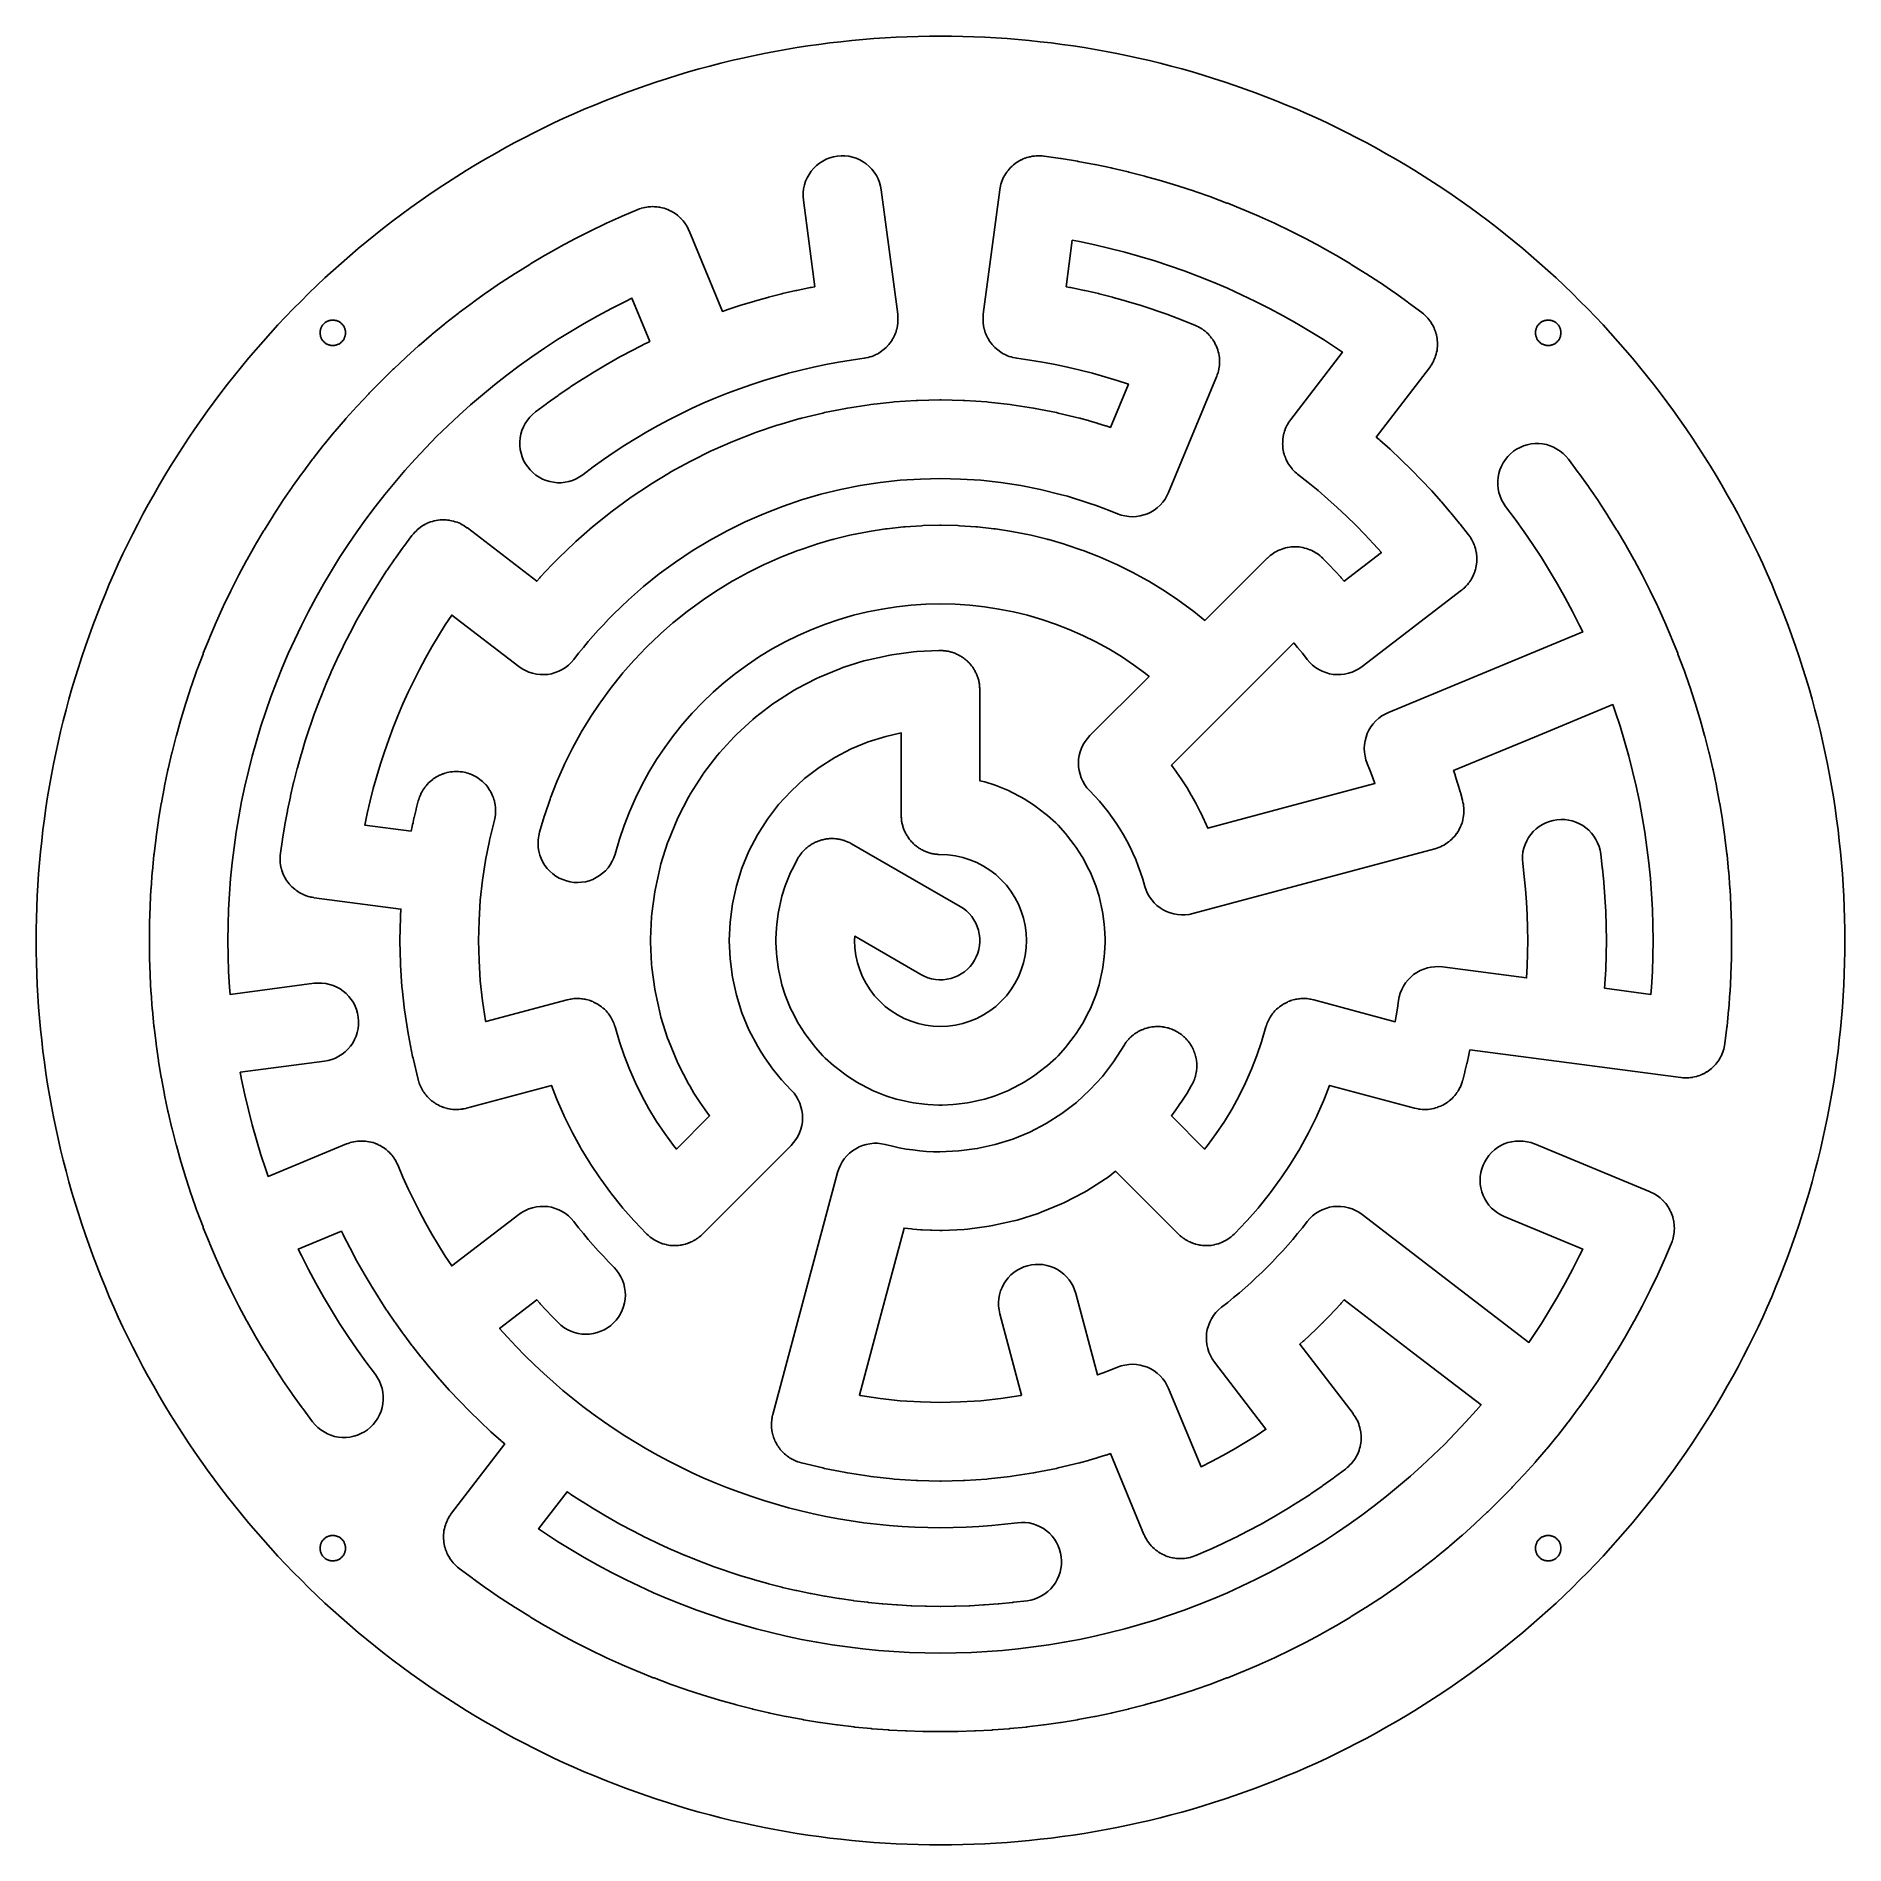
# Model space of a CAD drawing. Header units: millimetres. Extents: x -121 to 121, y -121 to 121.
import ezdxf

# ---------------------------------------------------------------- set-up
doc = ezdxf.new("R2010")
doc.units = ezdxf.units.MM
doc.layers.add('CUT', color=1, linetype='Continuous')

msp = doc.modelspace()

# ---------------------------------------------------------------- linework, layer by layer
at = {"layer": 'CUT'}
for points in [[(120.82, -1.48), (120.79, -2.97), (120.75, -4.45), (120.68, -5.93), (120.6, -7.41), (120.5, -8.89), (120.38, -10.37), (120.25, -11.84), (120.09, -13.32), (119.92, -14.79), (119.73, -16.26), (119.52, -17.73), (119.3, -19.19), (119.05, -20.66), (118.79, -22.12), (118.51, -23.57), (118.21, -25.03), (117.89, -26.47), (117.56, -27.92), (117.21, -29.36), (116.84, -30.8), (116.45, -32.23), (116.05, -33.65), (115.63, -35.08), (115.19, -36.49), (114.73, -37.9), (114.26, -39.31), (113.77, -40.71), (113.26, -42.1), (112.73, -43.49), (112.19, -44.87), (111.63, -46.24), (111.06, -47.61), (110.46, -48.97), (109.86, -50.32), (109.23, -51.66), (108.59, -53), (107.93, -54.33), (107.25, -55.65), (106.56, -56.96), (105.86, -58.26), (105.13, -59.56), (104.39, -60.84), (103.64, -62.12), (102.87, -63.39), (102.08, -64.64), (101.28, -65.89), (100.47, -67.13), (99.64, -68.36), (98.79, -69.58), (97.93, -70.78), (97.05, -71.98), (96.16, -73.16), (95.26, -74.34), (94.34, -75.5), (93.4, -76.65), (92.46, -77.79), (91.49, -78.92), (90.52, -80.04), (89.53, -81.14), (88.53, -82.24), (87.51, -83.32), (86.48, -84.39), (85.44, -85.44), (84.39, -86.48), (83.32, -87.51), (82.24, -88.53), (81.14, -89.53), (80.04, -90.52), (78.92, -91.49), (77.79, -92.46), (76.65, -93.4), (75.5, -94.34), (74.34, -95.26), (73.16, -96.16), (71.98, -97.05), (70.78, -97.93), (69.58, -98.79), (68.36, -99.64), (67.13, -100.47), (65.89, -101.28), (64.64, -102.08), (63.39, -102.87), (62.12, -103.64), (60.84, -104.39), (59.56, -105.13), (58.26, -105.86), (56.96, -106.56), (55.65, -107.25), (54.33, -107.93), (53, -108.59), (51.66, -109.23), (50.32, -109.86), (48.97, -110.46), (47.61, -111.06), (46.24, -111.63), (44.87, -112.19), (43.49, -112.73), (42.1, -113.26), (40.71, -113.77), (39.31, -114.26), (37.9, -114.73), (36.49, -115.19), (35.08, -115.63), (33.65, -116.05), (32.23, -116.45), (30.8, -116.84), (29.36, -117.21), (27.92, -117.56), (26.47, -117.89), (25.03, -118.21), (23.57, -118.51), (22.12, -118.79), (20.66, -119.05), (19.19, -119.3), (17.73, -119.52), (16.26, -119.73), (14.79, -119.92), (13.32, -120.09), (11.84, -120.25), (10.37, -120.38), (8.89, -120.5), (7.41, -120.6), (5.93, -120.68), (4.45, -120.75), (2.97, -120.79), (1.48, -120.82), (0, -120.83), (-1.48, -120.82), (-2.97, -120.79), (-4.45, -120.75), (-5.93, -120.68), (-7.41, -120.6), (-8.89, -120.5), (-10.37, -120.38), (-11.84, -120.25), (-13.32, -120.09), (-14.79, -119.92), (-16.26, -119.73), (-17.73, -119.52), (-19.19, -119.3), (-20.66, -119.05), (-22.12, -118.79), (-23.57, -118.51), (-25.03, -118.21), (-26.47, -117.89), (-27.92, -117.56), (-29.36, -117.21), (-30.8, -116.84), (-32.23, -116.45), (-33.65, -116.05), (-35.08, -115.63), (-36.49, -115.19), (-37.9, -114.73), (-39.31, -114.26), (-40.71, -113.77), (-42.1, -113.26), (-43.49, -112.73), (-44.87, -112.19), (-46.24, -111.63), (-47.61, -111.06), (-48.97, -110.46), (-50.32, -109.86), (-51.66, -109.23), (-53, -108.59), (-54.33, -107.93), (-55.65, -107.25), (-56.96, -106.56), (-58.26, -105.86), (-59.56, -105.13), (-60.84, -104.39), (-62.12, -103.64), (-63.39, -102.87), (-64.64, -102.08), (-65.89, -101.28), (-67.13, -100.47), (-68.36, -99.64), (-69.58, -98.79), (-70.78, -97.93), (-71.98, -97.05), (-73.16, -96.16), (-74.34, -95.26), (-75.5, -94.34), (-76.65, -93.4), (-77.79, -92.46), (-78.92, -91.49), (-80.04, -90.52), (-81.14, -89.53), (-82.24, -88.53), (-83.32, -87.51), (-84.39, -86.48), (-85.44, -85.44), (-86.48, -84.39), (-87.51, -83.32), (-88.53, -82.24), (-89.53, -81.14), (-90.52, -80.04), (-91.49, -78.92), (-92.46, -77.79), (-93.4, -76.65), (-94.34, -75.5), (-95.26, -74.34), (-96.16, -73.16), (-97.05, -71.98), (-97.93, -70.78), (-98.79, -69.58), (-99.64, -68.36), (-100.47, -67.13), (-101.28, -65.89), (-102.08, -64.64), (-102.87, -63.39), (-103.64, -62.12), (-104.39, -60.84), (-105.13, -59.56), (-105.86, -58.26), (-106.56, -56.96), (-107.25, -55.65), (-107.93, -54.33), (-108.59, -53), (-109.23, -51.66), (-109.86, -50.32), (-110.46, -48.97), (-111.06, -47.61), (-111.63, -46.24), (-112.19, -44.87), (-112.73, -43.49), (-113.26, -42.1), (-113.77, -40.71), (-114.26, -39.31), (-114.73, -37.9), (-115.19, -36.49), (-115.63, -35.08), (-116.05, -33.65), (-116.45, -32.23), (-116.84, -30.8), (-117.21, -29.36), (-117.56, -27.92), (-117.89, -26.47), (-118.21, -25.03), (-118.51, -23.57), (-118.79, -22.12), (-119.05, -20.66), (-119.3, -19.19), (-119.52, -17.73), (-119.73, -16.26), (-119.92, -14.79), (-120.09, -13.32), (-120.25, -11.84), (-120.38, -10.37), (-120.5, -8.89), (-120.6, -7.41), (-120.68, -5.93), (-120.75, -4.45), (-120.79, -2.97), (-120.82, -1.48), (-120.83, 0), (-120.82, 1.48), (-120.79, 2.97), (-120.75, 4.45), (-120.68, 5.93), (-120.6, 7.41), (-120.5, 8.89), (-120.38, 10.37), (-120.25, 11.84), (-120.09, 13.32), (-119.92, 14.79), (-119.73, 16.26), (-119.52, 17.73), (-119.3, 19.19), (-119.05, 20.66), (-118.79, 22.12), (-118.51, 23.57), (-118.21, 25.03), (-117.89, 26.47), (-117.56, 27.92), (-117.21, 29.36), (-116.84, 30.8), (-116.45, 32.23), (-116.05, 33.65), (-115.63, 35.08), (-115.19, 36.49), (-114.73, 37.9), (-114.26, 39.31), (-113.77, 40.71), (-113.26, 42.1), (-112.73, 43.49), (-112.19, 44.87), (-111.63, 46.24), (-111.06, 47.61), (-110.46, 48.97), (-109.86, 50.32), (-109.23, 51.66), (-108.59, 53), (-107.93, 54.33), (-107.25, 55.65), (-106.56, 56.96), (-105.86, 58.26), (-105.13, 59.56), (-104.39, 60.84), (-103.64, 62.12), (-102.87, 63.39), (-102.08, 64.64), (-101.28, 65.89), (-100.47, 67.13), (-99.64, 68.36), (-98.79, 69.58), (-97.93, 70.78), (-97.05, 71.98), (-96.16, 73.16), (-95.26, 74.34), (-94.34, 75.5), (-93.4, 76.65), (-92.46, 77.79), (-91.49, 78.92), (-90.52, 80.04), (-89.53, 81.14), (-88.53, 82.24), (-87.51, 83.32), (-86.48, 84.39), (-85.44, 85.44), (-84.39, 86.48), (-83.32, 87.51), (-82.24, 88.53), (-81.14, 89.53), (-80.04, 90.52), (-78.92, 91.49), (-77.79, 92.46), (-76.65, 93.4), (-75.5, 94.34), (-74.34, 95.26), (-73.16, 96.16), (-71.98, 97.05), (-70.78, 97.93), (-69.58, 98.79), (-68.36, 99.64), (-67.13, 100.47), (-65.89, 101.28), (-64.64, 102.08), (-63.39, 102.87), (-62.12, 103.64), (-60.84, 104.39), (-59.56, 105.13), (-58.26, 105.86), (-56.96, 106.56), (-55.65, 107.25), (-54.33, 107.93), (-53, 108.59), (-51.66, 109.23), (-50.32, 109.86), (-48.97, 110.46), (-47.61, 111.06), (-46.24, 111.63), (-44.87, 112.19), (-43.49, 112.73), (-42.1, 113.26), (-40.71, 113.77), (-39.31, 114.26), (-37.9, 114.73), (-36.49, 115.19), (-35.08, 115.63), (-33.65, 116.05), (-32.23, 116.45), (-30.8, 116.84), (-29.36, 117.21), (-27.92, 117.56), (-26.47, 117.89), (-25.03, 118.21), (-23.57, 118.51), (-22.12, 118.79), (-20.66, 119.05), (-19.19, 119.3), (-17.73, 119.52), (-16.26, 119.73), (-14.79, 119.92), (-13.32, 120.09), (-11.84, 120.25), (-10.37, 120.38), (-8.89, 120.5), (-7.41, 120.6), (-5.93, 120.68), (-4.45, 120.75), (-2.97, 120.79), (-1.48, 120.82), (0, 120.83), (1.48, 120.82), (2.97, 120.79), (4.45, 120.75), (5.93, 120.68), (7.41, 120.6), (8.89, 120.5), (10.37, 120.38), (11.84, 120.25), (13.32, 120.09), (14.79, 119.92), (16.26, 119.73), (17.73, 119.52), (19.19, 119.3), (20.66, 119.05), (22.12, 118.79), (23.57, 118.51), (25.03, 118.21), (26.47, 117.89), (27.92, 117.56), (29.36, 117.21), (30.8, 116.84), (32.23, 116.45), (33.65, 116.05), (35.08, 115.63), (36.49, 115.19), (37.9, 114.73), (39.31, 114.26), (40.71, 113.77), (42.1, 113.26), (43.49, 112.73), (44.87, 112.19), (46.24, 111.63), (47.61, 111.06), (48.97, 110.46), (50.32, 109.86), (51.66, 109.23), (53, 108.59), (54.33, 107.93), (55.65, 107.25), (56.96, 106.56), (58.26, 105.86), (59.56, 105.13), (60.84, 104.39), (62.12, 103.64), (63.39, 102.87), (64.64, 102.08), (65.89, 101.28), (67.13, 100.47), (68.36, 99.64), (69.58, 98.79), (70.78, 97.93), (71.98, 97.05), (73.16, 96.16), (74.34, 95.26), (75.5, 94.34), (76.65, 93.4), (77.79, 92.46), (78.92, 91.49), (80.04, 90.52), (81.14, 89.53), (82.24, 88.53), (83.32, 87.51), (84.39, 86.48), (85.44, 85.44), (86.48, 84.39), (87.51, 83.32), (88.53, 82.24), (89.53, 81.14), (90.52, 80.04), (91.49, 78.92), (92.46, 77.79), (93.4, 76.65), (94.34, 75.5), (95.26, 74.34), (96.16, 73.16), (97.05, 71.98), (97.93, 70.78), (98.79, 69.58), (99.64, 68.36), (100.47, 67.13), (101.28, 65.89), (102.08, 64.64), (102.87, 63.39), (103.64, 62.12), (104.39, 60.84), (105.13, 59.56), (105.86, 58.26), (106.56, 56.96), (107.25, 55.65), (107.93, 54.33), (108.59, 53), (109.23, 51.66), (109.86, 50.32), (110.46, 48.97), (111.06, 47.61), (111.63, 46.24), (112.19, 44.87), (112.73, 43.49), (113.26, 42.1), (113.77, 40.71), (114.26, 39.31), (114.73, 37.9), (115.19, 36.49), (115.63, 35.08), (116.05, 33.65), (116.45, 32.23), (116.84, 30.8), (117.21, 29.36), (117.56, 27.92), (117.89, 26.47), (118.21, 25.03), (118.51, 23.57), (118.79, 22.12), (119.05, 20.66), (119.3, 19.19), (119.52, 17.73), (119.73, 16.26), (119.92, 14.79), (120.09, 13.32), (120.25, 11.84), (120.38, 10.37), (120.5, 8.89), (120.6, 7.41), (120.68, 5.93), (120.75, 4.45), (120.79, 2.97), (120.82, 1.48), (120.83, 0), (120.82, -1.48)], [(-46.81, -94.78), (-46.7, -94.83), (-44.73, -95.78), (-44.62, -95.83), (-42.63, -96.73), (-42.52, -96.78), (-40.51, -97.64), (-40.45, -97.66), (-40.4, -97.68), (-38.37, -98.5), (-38.26, -98.54), (-36.21, -99.31), (-36.1, -99.35), (-34.03, -100.08), (-33.92, -100.12), (-31.84, -100.8), (-31.73, -100.83), (-29.64, -101.47), (-29.53, -101.5), (-27.41, -102.09), (-27.3, -102.12), (-25.18, -102.67), (-25.07, -102.69), (-22.94, -103.19), (-22.82, -103.22), (-20.68, -103.67), (-20.57, -103.69), (-18.41, -104.09), (-18.3, -104.11), (-16.14, -104.47), (-16.02, -104.49), (-13.85, -104.8), (-13.8, -104.8), (-13.74, -104.81), (-11.57, -105.07), (-11.45, -105.09), (-9.27, -105.3), (-9.16, -105.31), (-6.97, -105.48), (-6.86, -105.49), (-4.67, -105.61), (-4.55, -105.61), (-2.36, -105.68), (-2.25, -105.68), (-0.06, -105.71), (0.06, -105.71), (2.25, -105.68), (2.36, -105.68), (4.55, -105.61), (4.67, -105.61), (6.86, -105.49), (6.97, -105.48), (9.16, -105.31), (9.27, -105.3), (11.45, -105.09), (11.57, -105.07), (13.74, -104.81), (13.8, -104.8), (13.85, -104.8), (16.02, -104.49), (16.14, -104.47), (18.3, -104.11), (18.41, -104.09), (20.57, -103.69), (20.68, -103.67), (22.82, -103.22), (22.94, -103.19), (25.07, -102.69), (25.18, -102.67), (27.3, -102.12), (27.41, -102.09), (29.53, -101.5), (29.64, -101.47), (31.73, -100.83), (31.84, -100.8), (33.92, -100.12), (34.03, -100.08), (36.1, -99.35), (36.21, -99.31), (38.26, -98.54), (38.37, -98.5), (40.4, -97.68), (40.45, -97.66), (40.51, -97.64), (42.52, -96.78), (42.63, -96.73), (44.62, -95.83), (44.73, -95.78), (46.7, -94.83), (46.81, -94.78), (48.76, -93.79), (48.86, -93.74), (50.79, -92.71), (50.89, -92.65), (52.8, -91.57), (52.9, -91.52), (54.79, -90.4), (54.89, -90.34), (56.75, -89.18), (56.85, -89.12), (58.68, -87.93), (58.78, -87.86), (60.59, -86.62), (60.68, -86.56), (62.46, -85.28), (62.55, -85.21), (64.31, -83.9), (64.35, -83.86), (64.4, -83.83), (66.12, -82.48), (66.21, -82.4), (67.9, -81.01), (67.99, -80.94), (69.66, -79.51), (69.74, -79.44), (71.37, -77.98), (71.46, -77.9), (73.06, -76.4), (73.14, -76.32), (74.71, -74.79), (74.79, -74.71), (76.32, -73.14), (76.4, -73.06), (77.9, -71.46), (77.98, -71.37), (79.44, -69.74), (79.51, -69.66), (80.94, -67.99), (81.01, -67.9), (82.4, -66.21), (82.48, -66.12), (83.83, -64.4), (83.85, -64.37), (83.86, -64.35), (83.88, -64.33), (83.9, -64.31), (85.21, -62.55), (85.28, -62.46), (86.56, -60.68), (86.62, -60.59), (87.86, -58.78), (87.93, -58.68), (89.12, -56.85), (89.18, -56.75), (90.34, -54.89), (90.4, -54.79), (91.52, -52.9), (91.57, -52.8), (92.65, -50.89), (92.71, -50.79), (93.74, -48.86), (93.79, -48.76), (94.78, -46.81), (94.83, -46.7), (95.78, -44.73), (95.83, -44.62), (96.73, -42.63), (96.78, -42.52), (97.64, -40.51), (97.65, -40.48), (97.66, -40.45), (97.74, -40.24), (97.82, -40.02), (97.83, -39.99), (97.84, -39.97), (97.89, -39.75), (97.95, -39.52), (97.95, -39.5), (97.96, -39.47), (97.99, -39.24), (98.03, -39.02), (98.03, -38.99), (98.04, -38.96), (98.05, -38.73), (98.06, -38.5), (98.06, -38.47), (98.06, -38.44), (98.05, -38.22), (98.04, -37.99), (98.04, -37.96), (98.04, -37.93), (98, -37.7), (97.97, -37.48), (97.97, -37.45), (97.96, -37.42), (97.91, -37.2), (97.85, -36.97), (97.84, -36.95), (97.84, -36.92), (97.76, -36.7), (97.68, -36.49), (97.67, -36.46), (97.66, -36.43), (97.56, -36.23), (97.47, -36.02), (97.45, -36), (97.44, -35.97), (97.32, -35.77), (97.21, -35.58), (97.19, -35.55), (97.18, -35.53), (97.04, -35.34), (96.91, -35.16), (96.89, -35.14), (96.87, -35.11), (96.72, -34.94), (96.56, -34.77), (96.54, -34.75), (96.52, -34.73), (96.35, -34.58), (96.19, -34.42), (96.16, -34.4), (96.14, -34.39), (95.96, -34.25), (95.78, -34.11), (95.75, -34.1), (95.73, -34.08), (95.53, -33.96), (95.34, -33.84), (95.31, -33.83), (95.29, -33.81), (95.08, -33.72), (94.87, -33.62), (94.85, -33.61), (94.82, -33.59), (79.35, -27.19), (78.87, -27.01), (78.37, -26.89), (77.86, -26.81), (77.34, -26.79), (76.83, -26.81), (76.32, -26.89), (75.82, -27.01), (75.33, -27.19), (74.87, -27.41), (74.43, -27.67), (74.01, -27.98), (73.63, -28.32), (73.28, -28.71), (72.98, -29.12), (72.71, -29.56), (72.49, -30.03), (72.32, -30.51), (72.19, -31.01), (72.12, -31.52), (72.09, -32.04), (72.12, -32.55), (72.19, -33.06), (72.32, -33.56), (72.49, -34.05), (72.71, -34.51), (72.98, -34.95), (73.28, -35.37), (73.63, -35.75), (74.01, -36.09), (74.43, -36.4), (74.87, -36.67), (75.33, -36.89), (85.81, -41.23), (85.39, -42.11), (84.45, -43.96), (83.47, -45.79), (82.45, -47.6), (81.39, -49.39), (80.3, -51.16), (79.16, -52.9), (78.61, -53.7), (69.61, -46.8), (56.33, -36.61), (55.91, -36.31), (55.46, -36.06), (54.99, -35.86), (54.5, -35.7), (54, -35.59), (53.49, -35.53), (52.98, -35.52), (52.47, -35.56), (51.96, -35.65), (51.47, -35.79), (50.99, -35.98), (50.54, -36.21), (50.1, -36.48), (49.7, -36.8), (49.33, -37.15), (48.99, -37.54), (48.35, -38.37), (47.71, -39.16), (47.07, -39.93), (46.41, -40.7), (45.73, -41.45), (45.05, -42.19), (44.35, -42.92), (43.64, -43.64), (42.92, -44.35), (42.19, -45.05), (41.45, -45.73), (40.7, -46.41), (39.93, -47.07), (39.16, -47.71), (38.37, -48.35), (37.54, -48.99), (37.15, -49.33), (36.8, -49.7), (36.48, -50.1), (36.21, -50.54), (35.98, -50.99), (35.79, -51.47), (35.65, -51.96), (35.56, -52.47), (35.52, -52.98), (35.53, -53.49), (35.59, -54), (35.7, -54.5), (35.86, -54.99), (36.06, -55.46), (36.31, -55.91), (36.61, -56.33), (43.49, -65.31), (42.16, -66.18), (40.71, -67.08), (39.23, -67.95), (37.74, -68.79), (36.23, -69.6), (34.81, -70.32), (30.48, -59.87), (30.26, -59.4), (30, -58.96), (29.69, -58.55), (29.35, -58.17), (28.97, -57.82), (28.56, -57.52), (28.12, -57.25), (27.66, -57.03), (27.18, -56.86), (26.68, -56.73), (26.17, -56.65), (25.66, -56.62), (25.15, -56.65), (24.64, -56.72), (24.14, -56.84), (23.66, -57.01), (22.68, -57.4), (21.74, -57.77), (20.99, -58.04), (18.07, -47.16), (17.91, -46.67), (17.71, -46.2), (17.46, -45.75), (17.17, -45.32), (16.83, -44.93), (16.46, -44.57), (16.06, -44.25), (15.63, -43.97), (15.17, -43.74), (14.69, -43.55), (14.19, -43.41), (13.69, -43.31), (13.17, -43.27), (12.66, -43.28), (12.15, -43.34), (11.64, -43.45), (11.15, -43.6), (10.68, -43.81), (10.23, -44.06), (9.8, -44.35), (9.41, -44.69), (9.05, -45.06), (8.73, -45.46), (8.45, -45.89), (8.22, -46.35), (8.03, -46.83), (7.89, -47.33), (7.8, -47.83), (7.75, -48.35), (7.76, -48.86), (7.82, -49.37), (7.93, -49.88), (10.84, -60.76), (10.72, -60.78), (8.06, -61.19), (5.38, -61.49), (2.69, -61.66), (0, -61.72), (-2.69, -61.66), (-5.38, -61.49), (-8.06, -61.19), (-10.72, -60.78), (-10.84, -60.76), (-7.93, -49.88), (-4.86, -38.43), (-3.88, -38.54), (-3.71, -38.56), (-2.62, -38.65), (-2.45, -38.66), (-1.35, -38.71), (-1.18, -38.72), (-0.09, -38.74), (0.07, -38.73), (0.23, -38.73), (3.15, -38.6), (3.6, -38.56), (6.5, -38.18), (6.95, -38.1), (9.8, -37.47), (10.25, -37.35), (13.03, -36.47), (13.46, -36.32), (16.16, -35.2), (16.58, -35.01), (19.17, -33.66), (19.56, -33.43), (22.03, -31.86), (22.4, -31.6), (23.4, -30.83), (31.81, -39.23), (31.85, -39.27), (31.89, -39.31), (32.04, -39.44), (32.19, -39.58), (32.23, -39.61), (32.28, -39.65), (32.44, -39.76), (32.6, -39.88), (32.65, -39.91), (32.7, -39.95), (32.87, -40.04), (33.04, -40.15), (33.09, -40.17), (33.14, -40.2), (33.33, -40.28), (33.51, -40.37), (33.56, -40.39), (33.61, -40.41), (33.8, -40.47), (33.99, -40.54), (34.05, -40.56), (34.1, -40.57), (34.3, -40.62), (34.49, -40.67), (34.55, -40.68), (34.61, -40.69), (34.8, -40.71), (35, -40.74), (35.06, -40.75), (35.12, -40.75), (35.32, -40.76), (35.52, -40.77), (35.57, -40.76), (35.63, -40.77), (35.83, -40.75), (36.03, -40.74), (36.09, -40.73), (36.15, -40.73), (36.34, -40.7), (36.54, -40.67), (36.6, -40.65), (36.65, -40.64), (36.85, -40.59), (37.04, -40.54), (37.1, -40.52), (37.15, -40.51), (37.34, -40.44), (37.53, -40.37), (37.58, -40.34), (37.63, -40.32), (37.81, -40.23), (37.99, -40.15), (38.04, -40.12), (38.09, -40.09), (38.26, -39.99), (38.43, -39.88), (38.48, -39.85), (38.53, -39.82), (38.69, -39.7), (38.85, -39.58), (38.89, -39.54), (38.94, -39.5), (39.08, -39.36), (39.23, -39.23), (39.27, -39.19), (39.31, -39.15), (40.83, -37.56), (40.98, -37.4), (42.43, -35.75), (42.57, -35.57), (43.94, -33.86), (44.08, -33.68), (45.38, -31.91), (45.51, -31.73), (46.73, -29.91), (46.85, -29.71), (47.99, -27.84), (48.1, -27.64), (49.16, -25.72), (49.26, -25.52), (50.23, -23.55), (50.33, -23.34), (51.21, -21.34), (51.3, -21.12), (51.98, -19.36), (63.33, -22.4), (63.35, -22.41), (63.37, -22.42), (63.6, -22.46), (63.84, -22.51), (63.86, -22.52), (63.88, -22.52), (64.11, -22.55), (64.35, -22.57), (64.37, -22.57), (64.39, -22.58), (64.63, -22.58), (64.86, -22.58), (64.88, -22.58), (64.91, -22.58), (65.14, -22.56), (65.38, -22.54), (65.4, -22.54), (65.42, -22.53), (65.65, -22.49), (65.88, -22.45), (65.9, -22.44), (65.92, -22.44), (66.15, -22.37), (66.38, -22.31), (66.4, -22.3), (66.42, -22.29), (66.64, -22.2), (66.86, -22.12), (66.88, -22.11), (66.9, -22.1), (67.11, -21.99), (67.32, -21.88), (67.33, -21.87), (67.35, -21.86), (67.55, -21.73), (67.75, -21.6), (67.77, -21.59), (67.78, -21.58), (67.97, -21.43), (68.15, -21.28), (68.17, -21.27), (68.18, -21.25), (68.35, -21.09), (68.52, -20.92), (68.54, -20.91), (68.55, -20.89), (68.7, -20.71), (68.86, -20.53), (68.87, -20.51), (68.88, -20.5), (69.01, -20.3), (69.15, -20.11), (69.16, -20.09), (69.17, -20.07), (69.28, -19.86), (69.4, -19.66), (69.41, -19.64), (69.42, -19.62), (69.51, -19.4), (69.6, -19.18), (69.61, -19.16), (69.62, -19.14), (69.69, -18.92), (69.76, -18.69), (69.77, -18.67), (69.77, -18.65), (70.05, -17.59), (70.07, -17.51), (70.33, -16.44), (70.35, -16.36), (70.59, -15.29), (70.6, -15.21), (70.73, -14.61), (82.31, -16.13), (98.91, -18.32), (98.94, -18.32), (98.97, -18.32), (99.2, -18.34), (99.43, -18.36), (99.46, -18.36), (99.48, -18.36), (99.71, -18.36), (99.94, -18.35), (99.97, -18.35), (100, -18.35), (100.23, -18.32), (100.45, -18.29), (100.48, -18.29), (100.51, -18.28), (100.73, -18.23), (100.96, -18.18), (100.99, -18.17), (101.01, -18.17), (101.23, -18.1), (101.45, -18.03), (101.48, -18.01), (101.5, -18.01), (101.71, -17.91), (101.92, -17.82), (101.95, -17.81), (101.97, -17.8), (102.17, -17.68), (102.37, -17.57), (102.4, -17.55), (102.42, -17.54), (102.61, -17.41), (102.8, -17.28), (102.82, -17.26), (102.84, -17.24), (103.01, -17.09), (103.19, -16.94), (103.21, -16.92), (103.23, -16.9), (103.39, -16.74), (103.55, -16.57), (103.56, -16.55), (103.58, -16.53), (103.72, -16.35), (103.87, -16.17), (103.88, -16.15), (103.9, -16.12), (104.02, -15.93), (104.15, -15.74), (104.16, -15.71), (104.17, -15.69), (104.28, -15.48), (104.38, -15.28), (104.39, -15.25), (104.4, -15.23), (104.49, -15.01), (104.57, -14.8), (104.58, -14.77), (104.59, -14.75), (104.65, -14.52), (104.71, -14.3), (104.72, -14.28), (104.73, -14.25), (104.76, -14.02), (104.8, -13.8), (104.81, -13.77), (104.81, -13.74), (105.07, -11.57), (105.09, -11.45), (105.3, -9.27), (105.31, -9.16), (105.48, -6.97), (105.49, -6.86), (105.61, -4.67), (105.61, -4.55), (105.68, -2.36), (105.68, -2.25), (105.71, -0.06), (105.71, 0.06), (105.68, 2.25), (105.68, 2.36), (105.61, 4.55), (105.61, 4.67), (105.49, 6.86), (105.48, 6.97), (105.31, 9.16), (105.3, 9.27), (105.09, 11.45), (105.07, 11.57), (104.81, 13.74), (104.8, 13.8), (104.8, 13.85), (104.49, 16.02), (104.47, 16.14), (104.11, 18.3), (104.09, 18.41), (103.69, 20.57), (103.67, 20.68), (103.22, 22.82), (103.19, 22.94), (102.69, 25.07), (102.67, 25.18), (102.12, 27.3), (102.09, 27.41), (101.5, 29.53), (101.47, 29.64), (100.83, 31.73), (100.8, 31.84), (100.12, 33.92), (100.08, 34.03), (99.35, 36.1), (99.31, 36.21), (98.54, 38.26), (98.5, 38.37), (97.68, 40.4), (97.67, 40.43), (97.66, 40.45), (97.65, 40.48), (97.64, 40.51), (96.78, 42.52), (96.73, 42.63), (95.83, 44.62), (95.78, 44.73), (94.83, 46.7), (94.78, 46.81), (93.79, 48.76), (93.74, 48.86), (92.71, 50.79), (92.65, 50.89), (91.57, 52.8), (91.52, 52.9), (90.4, 54.79), (90.34, 54.89), (89.18, 56.75), (89.12, 56.85), (87.93, 58.68), (87.86, 58.78), (86.62, 60.59), (86.56, 60.68), (85.28, 62.46), (85.21, 62.55), (83.9, 64.31), (83.57, 64.7), (83.2, 65.06), (82.8, 65.39), (82.37, 65.67), (81.92, 65.91), (81.44, 66.11), (80.95, 66.26), (80.44, 66.35), (79.93, 66.4), (79.41, 66.4), (78.9, 66.34), (78.4, 66.24), (77.9, 66.09), (77.43, 65.89), (76.98, 65.64), (76.55, 65.36), (76.15, 65.03), (75.79, 64.66), (75.47, 64.26), (75.18, 63.83), (74.94, 63.37), (74.75, 62.9), (74.6, 62.4), (74.5, 61.9), (74.45, 61.38), (74.46, 60.87), (74.51, 60.36), (74.61, 59.85), (74.77, 59.36), (74.97, 58.89), (75.21, 58.43), (75.5, 58.01), (76.78, 56.3), (77.99, 54.61), (79.16, 52.9), (80.3, 51.16), (81.39, 49.39), (82.45, 47.6), (83.47, 45.79), (84.45, 43.96), (85.39, 42.11), (85.81, 41.23), (75.33, 36.89), (59.87, 30.48), (59.4, 30.26), (58.96, 30), (58.55, 29.69), (58.17, 29.35), (57.82, 28.97), (57.52, 28.56), (57.25, 28.12), (57.03, 27.66), (56.86, 27.18), (56.73, 26.68), (56.65, 26.17), (56.62, 25.66), (56.65, 25.15), (56.72, 24.64), (56.84, 24.14), (57.01, 23.66), (57.4, 22.68), (57.77, 21.74), (58.04, 20.99), (47.16, 18.07), (35.71, 15), (35.32, 15.91), (35.25, 16.06), (34.78, 17.06), (34.7, 17.21), (34.2, 18.18), (34.12, 18.34), (33.59, 19.29), (33.54, 19.37), (33.5, 19.44), (32.94, 20.38), (32.85, 20.53), (32.26, 21.45), (32.16, 21.59), (31.54, 22.49), (31.44, 22.63), (30.85, 23.42), (39.23, 31.81), (47.2, 39.77), (47.71, 39.16), (48.35, 38.37), (48.99, 37.54), (49.33, 37.15), (49.7, 36.8), (50.1, 36.48), (50.54, 36.21), (50.99, 35.98), (51.47, 35.79), (51.96, 35.65), (52.47, 35.56), (52.98, 35.52), (53.49, 35.53), (54, 35.59), (54.5, 35.7), (54.99, 35.86), (55.46, 36.06), (55.91, 36.31), (56.33, 36.61), (69.61, 46.8), (69.63, 46.82), (69.66, 46.83), (69.83, 46.98), (70.01, 47.13), (70.02, 47.15), (70.05, 47.17), (70.2, 47.34), (70.36, 47.5), (70.38, 47.52), (70.4, 47.54), (70.54, 47.73), (70.68, 47.9), (70.7, 47.93), (70.72, 47.95), (70.84, 48.15), (70.96, 48.34), (70.98, 48.36), (70.99, 48.39), (71.09, 48.59), (71.2, 48.8), (71.21, 48.82), (71.22, 48.85), (71.3, 49.06), (71.39, 49.28), (71.4, 49.3), (71.41, 49.33), (71.47, 49.55), (71.53, 49.77), (71.53, 49.8), (71.54, 49.83), (71.58, 50.05), (71.62, 50.28), (71.62, 50.31), (71.63, 50.33), (71.64, 50.56), (71.66, 50.79), (71.66, 50.82), (71.66, 50.85), (71.66, 51.08), (71.65, 51.31), (71.65, 51.33), (71.65, 51.36), (71.62, 51.59), (71.6, 51.82), (71.59, 51.85), (71.59, 51.87), (71.54, 52.1), (71.49, 52.32), (71.48, 52.35), (71.47, 52.38), (71.4, 52.59), (71.33, 52.81), (71.32, 52.84), (71.31, 52.87), (71.22, 53.07), (71.12, 53.28), (71.11, 53.31), (71.1, 53.34), (70.99, 53.54), (70.87, 53.74), (70.86, 53.76), (70.84, 53.78), (70.71, 53.97), (70.58, 54.16), (70.56, 54.18), (70.55, 54.2), (69.42, 55.64), (69.35, 55.73), (68.19, 57.14), (68.11, 57.23), (66.93, 58.62), (66.85, 58.7), (65.63, 60.06), (65.55, 60.15), (64.31, 61.48), (64.23, 61.56), (62.95, 62.87), (62.87, 62.95), (61.56, 64.23), (61.48, 64.31), (60.15, 65.55), (60.06, 65.63), (58.7, 66.85), (58.62, 66.93), (58.23, 67.26), (65.32, 76.5), (65.34, 76.53), (65.36, 76.55), (65.48, 76.74), (65.61, 76.93), (65.63, 76.95), (65.64, 76.98), (65.75, 77.18), (65.86, 77.38), (65.88, 77.4), (65.89, 77.43), (65.98, 77.64), (66.07, 77.85), (66.08, 77.88), (66.09, 77.9), (66.16, 78.12), (66.23, 78.34), (66.23, 78.37), (66.24, 78.4), (66.29, 78.62), (66.34, 78.84), (66.34, 78.87), (66.34, 78.9), (66.37, 79.13), (66.39, 79.36), (66.39, 79.38), (66.4, 79.41), (66.4, 79.64), (66.4, 79.87), (66.4, 79.9), (66.4, 79.93), (66.38, 80.16), (66.36, 80.38), (66.36, 80.41), (66.35, 80.44), (66.31, 80.67), (66.27, 80.89), (66.26, 80.92), (66.26, 80.95), (66.19, 81.17), (66.13, 81.39), (66.12, 81.41), (66.11, 81.44), (66.02, 81.65), (65.94, 81.87), (65.92, 81.89), (65.91, 81.92), (65.81, 82.12), (65.7, 82.32), (65.69, 82.35), (65.67, 82.37), (65.55, 82.56), (65.42, 82.76), (65.41, 82.78), (65.39, 82.8), (65.25, 82.98), (65.1, 83.16), (65.08, 83.18), (65.06, 83.2), (64.9, 83.37), (64.74, 83.53), (64.72, 83.55), (64.7, 83.57), (64.53, 83.72), (64.35, 83.86), (64.33, 83.88), (64.31, 83.9), (62.55, 85.21), (62.46, 85.28), (60.68, 86.56), (60.59, 86.62), (58.78, 87.86), (58.68, 87.93), (56.85, 89.12), (56.75, 89.18), (54.89, 90.34), (54.79, 90.4), (52.9, 91.52), (52.8, 91.57), (50.89, 92.65), (50.79, 92.71), (48.86, 93.74), (48.76, 93.79), (46.81, 94.78), (46.7, 94.83), (44.73, 95.78), (44.62, 95.83), (42.63, 96.73), (42.52, 96.78), (40.51, 97.64), (40.45, 97.66), (40.4, 97.68), (38.37, 98.5), (38.26, 98.54), (36.21, 99.31), (36.1, 99.35), (34.03, 100.08), (33.92, 100.12), (31.84, 100.8), (31.73, 100.83), (29.64, 101.47), (29.53, 101.5), (27.41, 102.09), (27.3, 102.12), (25.18, 102.67), (25.07, 102.69), (22.94, 103.19), (22.82, 103.22), (20.68, 103.67), (20.57, 103.69), (18.41, 104.09), (18.3, 104.11), (16.14, 104.47), (16.02, 104.49), (13.85, 104.8), (13.83, 104.8), (13.8, 104.8), (13.57, 104.82), (13.34, 104.84), (13.31, 104.84), (13.28, 104.85), (13.06, 104.84), (12.83, 104.84), (12.8, 104.84), (12.77, 104.84), (12.54, 104.81), (12.31, 104.79), (12.29, 104.78), (12.26, 104.78), (12.03, 104.73), (11.81, 104.69), (11.78, 104.68), (11.75, 104.67), (11.54, 104.6), (11.32, 104.53), (11.29, 104.52), (11.26, 104.51), (11.05, 104.42), (10.84, 104.33), (10.82, 104.32), (10.79, 104.31), (10.59, 104.2), (10.39, 104.09), (10.37, 104.07), (10.34, 104.06), (10.15, 103.93), (9.96, 103.8), (9.94, 103.78), (9.92, 103.76), (9.74, 103.62), (9.57, 103.47), (9.55, 103.45), (9.52, 103.43), (9.36, 103.27), (9.2, 103.1), (9.19, 103.08), (9.17, 103.06), (9.02, 102.88), (8.88, 102.7), (8.86, 102.68), (8.85, 102.66), (8.72, 102.47), (8.59, 102.27), (8.58, 102.25), (8.57, 102.22), (8.46, 102.02), (8.35, 101.82), (8.34, 101.79), (8.33, 101.77), (8.25, 101.55), (8.16, 101.34), (8.15, 101.31), (8.14, 101.29), (8.08, 101.07), (8.01, 100.85), (8.01, 100.82), (8, 100.79), (7.96, 100.57), (7.92, 100.34), (7.91, 100.31), (7.91, 100.28), (5.72, 83.68), (5.7, 83.46), (5.68, 83.23), (5.68, 83.2), (5.68, 83.17), (5.68, 82.94), (5.68, 82.71), (5.69, 82.68), (5.69, 82.66), (5.71, 82.43), (5.74, 82.2), (5.74, 82.17), (5.75, 82.14), (5.8, 81.92), (5.84, 81.7), (5.85, 81.67), (5.86, 81.64), (5.93, 81.42), (5.99, 81.2), (6, 81.18), (6.01, 81.15), (6.1, 80.94), (6.19, 80.73), (6.21, 80.7), (6.22, 80.68), (6.33, 80.48), (6.44, 80.28), (6.45, 80.25), (6.47, 80.23), (6.6, 80.04), (6.73, 79.85), (6.75, 79.83), (6.76, 79.8), (6.91, 79.63), (7.06, 79.45), (7.08, 79.43), (7.1, 79.41), (7.26, 79.25), (7.42, 79.09), (7.44, 79.07), (7.47, 79.05), (7.64, 78.91), (7.82, 78.77), (7.85, 78.75), (7.87, 78.73), (8.06, 78.61), (8.25, 78.48), (8.28, 78.47), (8.3, 78.45), (8.51, 78.35), (8.71, 78.24), (8.73, 78.23), (8.76, 78.22), (8.97, 78.13), (9.19, 78.05), (9.21, 78.04), (9.24, 78.03), (9.46, 77.97), (9.68, 77.9), (9.71, 77.89), (9.73, 77.89), (9.96, 77.85), (10.19, 77.8), (11.94, 77.55), (13.63, 77.27), (15.31, 76.96), (16.98, 76.61), (18.65, 76.22), (20.31, 75.79), (21.96, 75.33), (23.6, 74.83), (25.11, 74.34), (22.71, 68.56), (22.13, 68.75), (22.05, 68.77), (21.01, 69.1), (20.92, 69.13), (19.87, 69.43), (19.79, 69.46), (18.73, 69.75), (18.66, 69.77), (18.58, 69.79), (15.74, 70.48), (15.52, 70.53), (12.65, 71.1), (12.43, 71.14), (9.54, 71.59), (9.31, 71.62), (6.41, 71.94), (6.18, 71.96), (3.26, 72.15), (3.04, 72.16), (0.11, 72.22), (-0.11, 72.22), (-3.04, 72.16), (-3.26, 72.15), (-6.18, 71.96), (-6.41, 71.94), (-9.31, 71.62), (-9.54, 71.59), (-12.43, 71.14), (-12.65, 71.1), (-15.52, 70.53), (-15.74, 70.48), (-18.58, 69.79), (-18.69, 69.76), (-18.8, 69.73), (-21.61, 68.91), (-21.83, 68.84), (-24.59, 67.91), (-24.81, 67.83), (-27.53, 66.77), (-27.74, 66.68), (-30.42, 65.5), (-30.63, 65.41), (-33.25, 64.11), (-33.45, 64.01), (-36.01, 62.6), (-36.21, 62.49), (-38.71, 60.97), (-38.9, 60.85), (-41.33, 59.23), (-41.52, 59.09), (-43.87, 57.37), (-44.06, 57.23), (-46.34, 55.4), (-46.51, 55.25), (-48.71, 53.32), (-48.88, 53.17), (-50.99, 51.15), (-51.04, 51.09), (-51.1, 51.04), (-51.87, 50.26), (-51.93, 50.2), (-52.68, 49.4), (-52.74, 49.34), (-53.48, 48.53), (-53.54, 48.47), (-53.95, 48.01), (-63.22, 55.13), (-63.24, 55.14), (-63.27, 55.16), (-63.46, 55.29), (-63.64, 55.42), (-63.67, 55.44), (-63.69, 55.45), (-63.89, 55.56), (-64.09, 55.67), (-64.12, 55.68), (-64.15, 55.7), (-64.36, 55.79), (-64.57, 55.88), (-64.59, 55.89), (-64.62, 55.9), (-64.84, 55.96), (-65.06, 56.03), (-65.09, 56.04), (-65.11, 56.05), (-65.34, 56.09), (-65.56, 56.14), (-65.59, 56.15), (-65.62, 56.15), (-65.85, 56.18), (-66.07, 56.2), (-66.1, 56.2), (-66.13, 56.21), (-66.36, 56.21), (-66.59, 56.21), (-66.62, 56.21), (-66.65, 56.21), (-66.87, 56.19), (-67.1, 56.17), (-67.13, 56.16), (-67.16, 56.16), (-67.38, 56.12), (-67.61, 56.08), (-67.64, 56.07), (-67.66, 56.06), (-67.88, 56), (-68.1, 55.93), (-68.13, 55.92), (-68.16, 55.92), (-68.37, 55.83), (-68.58, 55.74), (-68.61, 55.73), (-68.63, 55.72), (-68.84, 55.61), (-69.04, 55.51), (-69.07, 55.49), (-69.09, 55.48), (-69.28, 55.35), (-69.47, 55.23), (-69.5, 55.21), (-69.52, 55.2), (-69.7, 55.05), (-69.88, 54.91), (-69.9, 54.89), (-69.92, 54.87), (-70.08, 54.71), (-70.25, 54.55), (-70.27, 54.53), (-70.29, 54.51), (-70.43, 54.33), (-70.58, 54.16), (-70.6, 54.14), (-70.62, 54.11), (-71.71, 52.65), (-71.78, 52.56), (-72.84, 51.08), (-72.91, 50.98), (-73.94, 49.47), (-74, 49.38), (-75, 47.85), (-75.06, 47.75), (-76.03, 46.2), (-76.09, 46.1), (-77.02, 44.53), (-77.07, 44.43), (-77.97, 42.84), (-78.03, 42.74), (-78.89, 41.13), (-78.94, 41.03), (-79.77, 39.4), (-79.82, 39.3), (-80.61, 37.65), (-80.65, 37.55), (-81.41, 35.88), (-81.45, 35.78), (-82.17, 34.1), (-82.19, 34.04), (-82.22, 33.99), (-82.9, 32.3), (-82.94, 32.19), (-83.58, 30.48), (-83.62, 30.37), (-84.23, 28.65), (-84.26, 28.54), (-84.83, 26.81), (-84.87, 26.7), (-85.4, 24.95), (-85.43, 24.84), (-85.92, 23.08), (-85.95, 22.97), (-86.4, 21.2), (-86.43, 21.09), (-86.84, 19.31), (-86.87, 19.2), (-87.24, 17.41), (-87.27, 17.3), (-87.6, 15.51), (-87.62, 15.39), (-87.92, 13.59), (-87.94, 13.48), (-88.2, 11.67), (-88.2, 11.64), (-88.2, 11.61), (-88.22, 11.38), (-88.24, 11.16), (-88.24, 11.13), (-88.25, 11.1), (-88.24, 10.87), (-88.24, 10.64), (-88.24, 10.61), (-88.24, 10.58), (-88.21, 10.36), (-88.19, 10.13), (-88.18, 10.1), (-88.18, 10.07), (-88.13, 9.85), (-88.09, 9.62), (-88.08, 9.6), (-88.07, 9.57), (-88, 9.35), (-87.93, 9.13), (-87.92, 9.11), (-87.91, 9.08), (-87.82, 8.87), (-87.73, 8.66), (-87.72, 8.63), (-87.71, 8.61), (-87.6, 8.4), (-87.49, 8.2), (-87.47, 8.18), (-87.46, 8.15), (-87.33, 7.97), (-87.2, 7.78), (-87.18, 7.75), (-87.16, 7.73), (-87.02, 7.56), (-86.87, 7.38), (-86.85, 7.36), (-86.83, 7.34), (-86.67, 7.18), (-86.5, 7.02), (-86.48, 7), (-86.46, 6.98), (-86.28, 6.84), (-86.1, 6.69), (-86.08, 6.68), (-86.06, 6.66), (-85.87, 6.54), (-85.67, 6.41), (-85.65, 6.4), (-85.62, 6.38), (-85.42, 6.28), (-85.22, 6.17), (-85.19, 6.16), (-85.17, 6.15), (-84.95, 6.06), (-84.74, 5.97), (-84.71, 5.97), (-84.69, 5.96), (-84.47, 5.89), (-84.25, 5.83), (-84.22, 5.82), (-84.19, 5.81), (-83.97, 5.77), (-83.74, 5.73), (-83.71, 5.73), (-83.68, 5.72), (-72.09, 4.2), (-72.15, 3.26), (-72.16, 3.04), (-72.22, 0.11), (-72.22, -0.11), (-72.16, -3.04), (-72.15, -3.26), (-71.96, -6.18), (-71.94, -6.41), (-71.62, -9.31), (-71.59, -9.54), (-71.14, -12.43), (-71.1, -12.65), (-70.53, -15.52), (-70.48, -15.74), (-69.79, -18.58), (-69.77, -18.64), (-69.76, -18.69), (-69.7, -18.88), (-69.64, -19.08), (-69.62, -19.13), (-69.6, -19.18), (-69.52, -19.37), (-69.45, -19.55), (-69.42, -19.6), (-69.4, -19.66), (-69.3, -19.83), (-69.21, -20.01), (-69.18, -20.06), (-69.15, -20.11), (-69.03, -20.27), (-68.92, -20.44), (-68.89, -20.48), (-68.86, -20.53), (-68.73, -20.68), (-68.6, -20.84), (-68.56, -20.88), (-68.52, -20.92), (-68.38, -21.06), (-68.24, -21.2), (-68.19, -21.24), (-68.15, -21.28), (-68, -21.41), (-67.84, -21.53), (-67.79, -21.57), (-67.75, -21.6), (-67.58, -21.71), (-67.41, -21.82), (-67.36, -21.85), (-67.32, -21.88), (-67.14, -21.97), (-66.96, -22.07), (-66.91, -22.09), (-66.86, -22.12), (-66.67, -22.19), (-66.49, -22.27), (-66.43, -22.28), (-66.38, -22.31), (-66.19, -22.36), (-65.99, -22.42), (-65.94, -22.43), (-65.88, -22.45), (-65.69, -22.48), (-65.49, -22.52), (-65.43, -22.53), (-65.38, -22.54), (-65.18, -22.56), (-64.98, -22.58), (-64.92, -22.58), (-64.86, -22.58), (-64.66, -22.58), (-64.46, -22.58), (-64.4, -22.57), (-64.35, -22.57), (-64.15, -22.55), (-63.95, -22.53), (-63.89, -22.52), (-63.84, -22.51), (-63.64, -22.47), (-63.44, -22.43), (-63.39, -22.42), (-63.33, -22.4), (-51.98, -19.36), (-51.3, -21.12), (-51.21, -21.34), (-50.33, -23.34), (-50.23, -23.55), (-49.26, -25.52), (-49.16, -25.72), (-48.1, -27.64), (-47.99, -27.84), (-46.85, -29.71), (-46.73, -29.91), (-45.51, -31.73), (-45.38, -31.91), (-44.08, -33.68), (-43.94, -33.86), (-42.57, -35.57), (-42.43, -35.75), (-40.98, -37.4), (-40.83, -37.56), (-39.31, -39.15), (-39.27, -39.19), (-39.23, -39.23), (-39.08, -39.36), (-38.94, -39.5), (-38.89, -39.54), (-38.85, -39.58), (-38.69, -39.7), (-38.53, -39.82), (-38.48, -39.85), (-38.43, -39.88), (-38.26, -39.99), (-38.09, -40.09), (-38.04, -40.12), (-37.99, -40.15), (-37.81, -40.23), (-37.63, -40.32), (-37.58, -40.34), (-37.53, -40.37), (-37.34, -40.44), (-37.15, -40.51), (-37.1, -40.52), (-37.04, -40.54), (-36.85, -40.59), (-36.65, -40.64), (-36.6, -40.65), (-36.54, -40.67), (-36.34, -40.7), (-36.15, -40.73), (-36.09, -40.73), (-36.03, -40.74), (-35.83, -40.75), (-35.63, -40.77), (-35.57, -40.76), (-35.52, -40.77), (-35.32, -40.76), (-35.12, -40.75), (-35.06, -40.75), (-35, -40.74), (-34.8, -40.71), (-34.61, -40.69), (-34.55, -40.68), (-34.49, -40.67), (-34.3, -40.62), (-34.1, -40.57), (-34.05, -40.56), (-33.99, -40.54), (-33.8, -40.47), (-33.61, -40.41), (-33.56, -40.39), (-33.51, -40.37), (-33.33, -40.28), (-33.14, -40.2), (-33.09, -40.17), (-33.04, -40.15), (-32.87, -40.04), (-32.7, -39.95), (-32.65, -39.91), (-32.6, -39.88), (-32.44, -39.76), (-32.28, -39.65), (-32.23, -39.61), (-32.19, -39.58), (-32.04, -39.44), (-31.89, -39.31), (-31.85, -39.27), (-31.81, -39.23), (-19.97, -27.39), (-19.62, -27.01), (-19.32, -26.6), (-19.06, -26.17), (-18.84, -25.71), (-18.66, -25.23), (-18.54, -24.73), (-18.46, -24.23), (-18.43, -23.72), (-18.45, -23.21), (-18.52, -22.71), (-18.64, -22.21), (-18.8, -21.73), (-19.02, -21.27), (-19.27, -20.82), (-19.57, -20.41), (-19.91, -20.03), (-20.61, -19.3), (-21.23, -18.62), (-21.83, -17.91), (-22.4, -17.19), (-22.95, -16.45), (-23.48, -15.69), (-23.98, -14.91), (-24.42, -14.18), (-25.59, -11.93), (-26.53, -9.66), (-27.27, -7.31), (-27.8, -4.9), (-28.12, -2.46), (-28.23, 0), (-28.12, 2.46), (-27.8, 4.9), (-27.27, 7.31), (-26.53, 9.66), (-25.59, 11.93), (-24.45, 14.12), (-23.13, 16.19), (-21.63, 18.15), (-19.96, 19.96), (-18.15, 21.63), (-16.19, 23.13), (-14.12, 24.45), (-11.93, 25.59), (-9.66, 26.53), (-7.31, 27.27), (-5.25, 27.73), (-5.25, 16.74), (-5.24, 16.6), (-5.24, 16.46), (-5.23, 16.34), (-5.22, 16.23), (-5.2, 16.09), (-5.19, 15.94), (-5.17, 15.83), (-5.15, 15.72), (-5.11, 15.58), (-5.09, 15.44), (-5.05, 15.33), (-5.02, 15.22), (-4.98, 15.08), (-4.93, 14.95), (-4.89, 14.84), (-4.85, 14.73), (-4.79, 14.6), (-4.73, 14.47), (-4.68, 14.37), (-4.63, 14.27), (-4.56, 14.15), (-4.49, 14.02), (-4.42, 13.92), (-4.37, 13.83), (-4.28, 13.71), (-4.2, 13.59), (-4.13, 13.5), (-4.06, 13.41), (-3.96, 13.31), (-3.87, 13.2), (-3.79, 13.12), (-3.71, 13.03), (-3.61, 12.93), (-3.5, 12.83), (-3.42, 12.76), (-3.33, 12.68), (-3.22, 12.6), (-3.1, 12.51), (-3.01, 12.45), (-2.92, 12.38), (-2.79, 12.3), (-2.67, 12.23), (-2.57, 12.17), (-2.47, 12.11), (-2.35, 12.05), (-2.22, 11.99), (-2.11, 11.94), (-2.01, 11.89), (-1.87, 11.84), (-1.74, 11.79), (-1.63, 11.76), (-1.52, 11.72), (-1.39, 11.68), (-1.25, 11.64), (-1.14, 11.62), (-1.02, 11.59), (-0.88, 11.57), (-0.74, 11.55), (-0.63, 11.54), (-0.51, 11.52), (-0.37, 11.51), (-0.23, 11.5), (1, 11.44), (1.99, 11.31), (2.97, 11.1), (3.93, 10.8), (4.86, 10.41), (5.74, 9.95), (6.59, 9.41), (7.38, 8.8), (8.12, 8.12), (8.8, 7.38), (9.41, 6.59), (9.95, 5.74), (10.41, 4.86), (10.8, 3.93), (11.1, 2.97), (11.31, 1.99), (11.44, 1), (11.49, 0), (11.44, -1), (11.31, -1.99), (11.1, -2.97), (10.8, -3.93), (10.41, -4.86), (9.95, -5.74), (9.41, -6.59), (8.8, -7.38), (8.12, -8.12), (7.38, -8.8), (6.59, -9.41), (5.74, -9.95), (4.86, -10.41), (3.93, -10.8), (2.97, -11.1), (1.99, -11.31), (1, -11.44), (0, -11.49), (-1, -11.44), (-1.99, -11.31), (-2.97, -11.1), (-3.93, -10.8), (-4.86, -10.41), (-5.74, -9.95), (-6.59, -9.41), (-7.38, -8.8), (-8.12, -8.12), (-8.8, -7.38), (-9.41, -6.59), (-9.95, -5.74), (-10.41, -4.86), (-10.8, -3.93), (-11.1, -2.97), (-11.31, -1.99), (-11.44, -1), (-11.49, 0), (-11.46, 0.56), (-2.62, -4.55), (-2.17, -4.78), (-1.69, -4.97), (-1.19, -5.11), (-0.69, -5.21), (-0.17, -5.25), (0.34, -5.24), (0.86, -5.18), (1.36, -5.07), (1.85, -4.91), (2.32, -4.71), (2.77, -4.46), (3.2, -4.17), (3.59, -3.83), (3.95, -3.46), (4.27, -3.06), (4.55, -2.62), (4.78, -2.17), (4.97, -1.69), (5.11, -1.19), (5.21, -0.69), (5.25, -0.17), (5.24, 0.34), (5.18, 0.86), (5.07, 1.36), (4.91, 1.85), (4.71, 2.32), (4.46, 2.77), (4.17, 3.2), (3.83, 3.59), (3.46, 3.95), (3.06, 4.27), (2.62, 4.55), (-11.87, 12.92), (-11.98, 12.97), (-12.08, 13.03), (-12.21, 13.09), (-12.33, 13.15), (-12.44, 13.2), (-12.54, 13.24), (-12.68, 13.29), (-12.81, 13.34), (-12.92, 13.37), (-13.03, 13.41), (-13.17, 13.45), (-13.31, 13.48), (-13.42, 13.5), (-13.53, 13.53), (-13.67, 13.55), (-13.81, 13.58), (-13.93, 13.59), (-14.04, 13.6), (-14.19, 13.61), (-14.33, 13.62), (-14.44, 13.62), (-14.56, 13.62), (-14.7, 13.61), (-14.84, 13.61), (-14.96, 13.6), (-15.07, 13.59), (-15.21, 13.57), (-15.36, 13.55), (-15.47, 13.53), (-15.58, 13.51), (-15.72, 13.47), (-15.86, 13.44), (-15.97, 13.41), (-16.08, 13.38), (-16.21, 13.33), (-16.35, 13.29), (-16.45, 13.24), (-16.56, 13.2), (-16.69, 13.14), (-16.82, 13.08), (-16.92, 13.02), (-17.03, 12.97), (-17.15, 12.9), (-17.27, 12.83), (-17.37, 12.76), (-17.46, 12.7), (-17.58, 12.62), (-17.7, 12.54), (-17.78, 12.46), (-17.87, 12.39), (-17.98, 12.3), (-18.09, 12.2), (-18.17, 12.12), (-18.25, 12.04), (-18.35, 11.94), (-18.45, 11.83), (-18.52, 11.74), (-18.59, 11.66), (-18.68, 11.54), (-18.77, 11.43), (-18.83, 11.33), (-18.9, 11.24), (-18.97, 11.12), (-19.05, 11), (-19.1, 10.89), (-19.16, 10.8), (-19.83, 9.5), (-20.02, 9.09), (-20.58, 7.74), (-20.74, 7.31), (-21.18, 5.91), (-21.3, 5.47), (-21.61, 4.04), (-21.69, 3.59), (-21.88, 2.14), (-21.92, 1.69), (-21.99, 0.23), (-21.99, -0.23), (-21.92, -1.69), (-21.88, -2.14), (-21.69, -3.59), (-21.61, -4.04), (-21.3, -5.47), (-21.18, -5.91), (-20.74, -7.31), (-20.58, -7.74), (-20.02, -9.09), (-19.83, -9.5), (-19.16, -10.8), (-19.04, -10.99), (-18.93, -11.19), (-18.14, -12.42), (-17.88, -12.8), (-16.99, -13.96), (-16.7, -14.31), (-15.71, -15.39), (-15.39, -15.71), (-14.31, -16.7), (-13.96, -16.99), (-12.8, -17.88), (-12.42, -18.14), (-11.19, -18.93), (-10.8, -19.16), (-9.5, -19.83), (-9.09, -20.02), (-7.74, -20.58), (-7.31, -20.74), (-5.91, -21.18), (-5.47, -21.3), (-4.04, -21.61), (-3.59, -21.69), (-2.14, -21.88), (-1.69, -21.92), (-0.23, -21.99), (0, -21.99), (0.23, -21.99), (1.69, -21.92), (2.14, -21.88), (3.59, -21.69), (4.04, -21.61), (5.47, -21.3), (5.91, -21.18), (7.31, -20.74), (7.74, -20.58), (9.09, -20.02), (9.5, -19.83), (10.8, -19.16), (11.19, -18.93), (12.42, -18.14), (12.8, -17.88), (13.96, -16.99), (14.31, -16.7), (15.39, -15.71), (15.71, -15.39), (16.7, -14.31), (16.99, -13.96), (17.88, -12.8), (18.14, -12.42), (18.93, -11.19), (19.04, -10.99), (19.16, -10.8), (19.83, -9.5), (20.02, -9.09), (20.58, -7.74), (20.74, -7.31), (21.18, -5.91), (21.3, -5.47), (21.61, -4.04), (21.69, -3.59), (21.88, -2.14), (21.92, -1.69), (21.99, -0.23), (21.99, 0.23), (21.92, 1.69), (21.88, 2.14), (21.69, 3.59), (21.61, 4.04), (21.3, 5.47), (21.18, 5.91), (20.74, 7.31), (20.58, 7.74), (20.02, 9.09), (19.83, 9.5), (19.16, 10.8), (19.04, 10.99), (18.93, 11.19), (18.14, 12.42), (17.88, 12.8), (16.99, 13.96), (16.7, 14.31), (15.71, 15.39), (15.39, 15.71), (14.31, 16.7), (13.96, 16.99), (12.8, 17.88), (12.42, 18.14), (11.19, 18.93), (10.8, 19.16), (9.5, 19.83), (9.09, 20.02), (7.74, 20.58), (7.31, 20.74), (5.91, 21.18), (5.47, 21.3), (5.25, 21.35), (5.25, 33.49), (5.24, 33.6), (5.25, 33.72), (5.23, 33.86), (5.22, 34), (5.21, 34.11), (5.2, 34.23), (5.17, 34.37), (5.15, 34.51), (5.12, 34.62), (5.1, 34.73), (5.06, 34.87), (5.02, 35.01), (4.99, 35.12), (4.95, 35.23), (4.9, 35.36), (4.85, 35.5), (4.8, 35.6), (4.76, 35.71), (4.69, 35.83), (4.63, 35.96), (4.57, 36.06), (4.52, 36.16), (4.44, 36.28), (4.37, 36.4), (4.3, 36.5), (4.23, 36.59), (4.14, 36.7), (4.06, 36.82), (3.98, 36.9), (3.91, 36.99), (3.81, 37.09), (3.71, 37.2), (3.63, 37.28), (3.55, 37.36), (3.44, 37.45), (3.33, 37.54), (3.24, 37.61), (3.15, 37.69), (3.03, 37.77), (2.92, 37.85), (2.82, 37.91), (2.72, 37.97), (2.6, 38.04), (2.47, 38.12), (2.37, 38.17), (2.27, 38.22), (2.14, 38.28), (2.01, 38.34), (1.9, 38.38), (1.8, 38.42), (1.66, 38.46), (1.52, 38.51), (1.41, 38.54), (1.3, 38.57), (1.16, 38.6), (1.02, 38.64), (0.91, 38.65), (0.8, 38.68), (0.66, 38.69), (0.51, 38.71), (0.4, 38.72), (0.29, 38.73), (0.14, 38.73), (0, 38.74), (-0.11, 38.73), (-0.23, 38.73), (-3.15, 38.6), (-3.6, 38.56), (-6.5, 38.18), (-6.95, 38.1), (-9.8, 37.47), (-10.25, 37.35), (-13.03, 36.47), (-13.46, 36.32), (-16.16, 35.2), (-16.58, 35.01), (-19.17, 33.66), (-19.56, 33.43), (-22.03, 31.86), (-22.4, 31.6), (-24.72, 29.82), (-25.07, 29.52), (-27.23, 27.55), (-27.55, 27.23), (-29.52, 25.07), (-29.82, 24.72), (-31.6, 22.4), (-31.86, 22.03), (-33.43, 19.56), (-33.54, 19.37), (-33.66, 19.17), (-35.01, 16.58), (-35.2, 16.16), (-36.32, 13.46), (-36.47, 13.03), (-37.35, 10.25), (-37.47, 9.8), (-38.1, 6.95), (-38.18, 6.5), (-38.56, 3.6), (-38.6, 3.15), (-38.73, 0.23), (-38.73, -0.23), (-38.6, -3.15), (-38.56, -3.6), (-38.18, -6.5), (-38.1, -6.95), (-37.47, -9.8), (-37.35, -10.25), (-36.47, -13.03), (-36.32, -13.46), (-35.2, -16.16), (-35.01, -16.58), (-33.66, -19.17), (-33.58, -19.3), (-33.5, -19.44), (-32.94, -20.38), (-32.85, -20.53), (-32.26, -21.45), (-32.16, -21.59), (-31.54, -22.49), (-31.44, -22.63), (-30.85, -23.42), (-35.29, -27.87), (-35.68, -27.38), (-36.84, -25.8), (-37.93, -24.17), (-38.95, -22.49), (-39.9, -20.77), (-40.76, -19.01), (-41.55, -17.21), (-42.27, -15.38), (-42.9, -13.53), (-43.48, -11.53), (-43.54, -11.34), (-43.6, -11.15), (-43.63, -11.1), (-43.65, -11.04), (-43.73, -10.86), (-43.81, -10.68), (-43.84, -10.63), (-43.86, -10.58), (-43.96, -10.4), (-44.06, -10.23), (-44.09, -10.18), (-44.12, -10.13), (-44.24, -9.97), (-44.35, -9.8), (-44.39, -9.76), (-44.42, -9.71), (-44.56, -9.56), (-44.69, -9.41), (-44.73, -9.37), (-44.77, -9.33), (-44.91, -9.19), (-45.06, -9.05), (-45.1, -9.02), (-45.14, -8.98), (-45.3, -8.86), (-45.46, -8.73), (-45.51, -8.7), (-45.55, -8.67), (-45.72, -8.56), (-45.89, -8.45), (-45.94, -8.43), (-45.99, -8.4), (-46.17, -8.31), (-46.35, -8.22), (-46.4, -8.2), (-46.46, -8.17), (-46.64, -8.1), (-46.83, -8.03), (-46.89, -8.01), (-46.94, -7.99), (-47.13, -7.94), (-47.33, -7.89), (-47.38, -7.88), (-47.44, -7.86), (-47.64, -7.83), (-47.83, -7.8), (-47.89, -7.79), (-47.95, -7.78), (-48.15, -7.77), (-48.35, -7.75), (-48.4, -7.75), (-48.46, -7.75), (-48.66, -7.76), (-48.86, -7.76), (-48.92, -7.77), (-48.98, -7.77), (-49.17, -7.8), (-49.37, -7.82), (-49.43, -7.83), (-49.49, -7.84), (-49.68, -7.89), (-49.88, -7.93), (-60.76, -10.84), (-60.78, -10.72), (-61.19, -8.06), (-61.49, -5.38), (-61.66, -2.69), (-61.72, 0), (-61.66, 2.69), (-61.49, 5.38), (-61.19, 8.06), (-60.79, 10.68), (-60.78, 10.75), (-60.26, 13.33), (-60.25, 13.4), (-59.59, 16.09), (-59.55, 16.3), (-59.5, 16.52), (-59.5, 16.56), (-59.49, 16.59), (-59.47, 16.81), (-59.45, 17.03), (-59.45, 17.07), (-59.45, 17.1), (-59.45, 17.33), (-59.44, 17.55), (-59.45, 17.58), (-59.45, 17.62), (-59.47, 17.84), (-59.49, 18.06), (-59.5, 18.1), (-59.5, 18.13), (-59.55, 18.35), (-59.59, 18.57), (-59.6, 18.6), (-59.6, 18.64), (-59.67, 18.85), (-59.73, 19.06), (-59.75, 19.1), (-59.76, 19.13), (-59.84, 19.33), (-59.93, 19.54), (-59.94, 19.57), (-59.96, 19.6), (-60.06, 19.8), (-60.17, 20), (-60.19, 20.03), (-60.2, 20.06), (-60.33, 20.24), (-60.45, 20.43), (-60.47, 20.45), (-60.49, 20.48), (-60.63, 20.65), (-60.77, 20.83), (-60.8, 20.85), (-60.82, 20.88), (-60.98, 21.04), (-61.13, 21.19), (-61.16, 21.22), (-61.19, 21.24), (-61.36, 21.38), (-61.53, 21.52), (-61.56, 21.55), (-61.59, 21.57), (-61.77, 21.69), (-61.95, 21.81), (-61.99, 21.83), (-62.02, 21.85), (-62.21, 21.96), (-62.41, 22.06), (-62.44, 22.08), (-62.47, 22.09), (-62.68, 22.18), (-62.88, 22.26), (-62.92, 22.27), (-62.95, 22.29), (-63.16, 22.35), (-63.37, 22.42), (-63.41, 22.42), (-63.44, 22.43), (-63.66, 22.48), (-63.88, 22.52), (-63.91, 22.52), (-63.95, 22.53), (-64.17, 22.55), (-64.39, 22.58), (-64.43, 22.58), (-64.46, 22.58), (-64.68, 22.58), (-64.91, 22.58), (-64.94, 22.58), (-64.98, 22.58), (-65.2, 22.55), (-65.42, 22.53), (-65.45, 22.53), (-65.49, 22.52), (-65.71, 22.48), (-65.92, 22.44), (-65.96, 22.43), (-65.99, 22.42), (-66.21, 22.35), (-66.42, 22.29), (-66.45, 22.28), (-66.49, 22.27), (-66.69, 22.18), (-66.9, 22.1), (-66.93, 22.08), (-66.96, 22.07), (-67.16, 21.96), (-67.35, 21.86), (-67.38, 21.84), (-67.41, 21.82), (-67.6, 21.7), (-67.78, 21.58), (-67.81, 21.55), (-67.84, 21.53), (-68.01, 21.39), (-68.18, 21.25), (-68.21, 21.23), (-68.24, 21.2), (-68.39, 21.05), (-68.55, 20.89), (-68.57, 20.86), (-68.6, 20.84), (-68.74, 20.67), (-68.88, 20.5), (-68.9, 20.47), (-68.92, 20.44), (-69.05, 20.25), (-69.17, 20.07), (-69.19, 20.04), (-69.21, 20.01), (-69.31, 19.81), (-69.42, 19.62), (-69.43, 19.58), (-69.45, 19.55), (-69.53, 19.35), (-69.62, 19.14), (-69.63, 19.11), (-69.64, 19.08), (-69.71, 18.86), (-69.77, 18.65), (-70.05, 17.59), (-70.07, 17.51), (-70.33, 16.44), (-70.35, 16.36), (-70.47, 15.8), (-70.48, 15.74), (-70.53, 15.52), (-70.54, 15.5), (-70.59, 15.29), (-70.6, 15.21), (-70.73, 14.61), (-76.93, 15.42), (-76.61, 16.98), (-76.22, 18.65), (-75.79, 20.31), (-75.33, 21.96), (-74.83, 23.6), (-74.3, 25.22), (-73.73, 26.84), (-73.13, 28.44), (-72.49, 30.03), (-71.82, 31.6), (-71.11, 33.16), (-70.37, 34.7), (-69.6, 36.23), (-68.79, 37.74), (-67.95, 39.23), (-67.08, 40.71), (-66.18, 42.16), (-65.31, 43.49), (-56.33, 36.61), (-55.91, 36.31), (-55.46, 36.06), (-54.99, 35.86), (-54.5, 35.7), (-54, 35.59), (-53.49, 35.53), (-52.98, 35.52), (-52.47, 35.56), (-51.96, 35.65), (-51.47, 35.79), (-50.99, 35.98), (-50.54, 36.21), (-50.1, 36.48), (-49.7, 36.8), (-49.33, 37.15), (-48.99, 37.54), (-48.35, 38.37), (-47.71, 39.16), (-47.07, 39.93), (-46.41, 40.7), (-45.73, 41.45), (-45.05, 42.19), (-44.35, 42.92), (-43.67, 43.62), (-41.7, 45.51), (-39.67, 47.28), (-37.57, 48.97), (-35.4, 50.56), (-33.16, 52.06), (-30.86, 53.45), (-28.5, 54.75), (-26.08, 55.94), (-23.62, 57.02), (-21.11, 58), (-18.56, 58.86), (-15.97, 59.62), (-13.36, 60.26), (-10.72, 60.78), (-8.06, 61.19), (-5.38, 61.49), (-2.69, 61.66), (0, 61.72), (2.69, 61.66), (5.38, 61.49), (8.06, 61.19), (10.72, 60.78), (13.36, 60.26), (16.01, 59.61), (16.95, 59.35), (17.92, 59.06), (18.88, 58.76), (19.84, 58.45), (20.79, 58.11), (21.74, 57.77), (22.68, 57.4), (23.66, 57.01), (24.14, 56.84), (24.64, 56.72), (25.15, 56.65), (25.66, 56.62), (26.17, 56.65), (26.68, 56.73), (27.18, 56.86), (27.66, 57.03), (28.12, 57.25), (28.56, 57.52), (28.97, 57.82), (29.35, 58.17), (29.69, 58.55), (30, 58.96), (30.26, 59.4), (30.48, 59.87), (36.89, 75.33), (36.9, 75.36), (36.91, 75.39), (36.98, 75.6), (37.06, 75.82), (37.07, 75.85), (37.08, 75.87), (37.13, 76.1), (37.19, 76.32), (37.19, 76.35), (37.2, 76.38), (37.23, 76.6), (37.26, 76.83), (37.26, 76.86), (37.27, 76.89), (37.28, 77.11), (37.29, 77.34), (37.29, 77.37), (37.29, 77.4), (37.27, 77.63), (37.26, 77.86), (37.26, 77.89), (37.26, 77.91), (37.22, 78.14), (37.19, 78.37), (37.18, 78.4), (37.17, 78.42), (37.12, 78.65), (37.06, 78.87), (37.05, 78.89), (37.04, 78.92), (36.96, 79.14), (36.89, 79.35), (36.87, 79.38), (36.86, 79.41), (36.76, 79.61), (36.67, 79.82), (36.65, 79.84), (36.64, 79.87), (36.52, 80.06), (36.4, 80.26), (36.38, 80.28), (36.37, 80.31), (36.23, 80.49), (36.09, 80.67), (36.08, 80.7), (36.06, 80.72), (35.9, 80.89), (35.75, 81.06), (35.73, 81.07), (35.71, 81.1), (35.54, 81.25), (35.37, 81.4), (35.34, 81.42), (35.32, 81.44), (35.14, 81.57), (34.95, 81.71), (34.93, 81.72), (34.91, 81.74), (34.71, 81.86), (34.51, 81.97), (34.49, 81.99), (34.46, 82), (34.25, 82.1), (34.05, 82.19), (34.02, 82.2), (33.99, 82.22), (32.3, 82.9), (32.19, 82.94), (30.48, 83.58), (30.37, 83.62), (28.65, 84.23), (28.54, 84.26), (26.81, 84.83), (26.7, 84.87), (24.95, 85.4), (24.84, 85.43), (23.08, 85.92), (22.97, 85.95), (21.2, 86.4), (21.09, 86.43), (19.31, 86.84), (19.2, 86.87), (17.41, 87.24), (17.3, 87.27), (16.8, 87.36), (17.61, 93.56), (18.57, 93.38), (20.61, 92.95), (22.63, 92.48), (24.64, 91.96), (26.64, 91.41), (28.63, 90.8), (30.6, 90.16), (32.56, 89.47), (34.51, 88.74), (36.43, 87.96), (38.34, 87.15), (40.24, 86.29), (42.11, 85.39), (43.96, 84.45), (45.79, 83.47), (47.6, 82.45), (49.39, 81.39), (51.16, 80.3), (52.9, 79.16), (53.7, 78.61), (46.8, 69.61), (46.67, 69.42), (46.54, 69.24), (46.52, 69.21), (46.5, 69.19), (46.39, 68.99), (46.28, 68.79), (46.27, 68.76), (46.25, 68.74), (46.16, 68.53), (46.07, 68.32), (46.06, 68.29), (46.05, 68.27), (45.98, 68.05), (45.91, 67.83), (45.9, 67.8), (45.89, 67.78), (45.84, 67.55), (45.79, 67.33), (45.79, 67.3), (45.78, 67.27), (45.76, 67.04), (45.73, 66.82), (45.73, 66.79), (45.72, 66.76), (45.72, 66.53), (45.71, 66.3), (45.72, 66.27), (45.72, 66.24), (45.73, 66.02), (45.75, 65.79), (45.76, 65.76), (45.76, 65.73), (45.8, 65.51), (45.84, 65.28), (45.84, 65.25), (45.85, 65.22), (45.91, 65), (45.97, 64.78), (45.98, 64.76), (45.99, 64.73), (46.08, 64.52), (46.16, 64.3), (46.17, 64.28), (46.18, 64.25), (46.29, 64.05), (46.39, 63.84), (46.4, 63.82), (46.42, 63.79), (46.54, 63.6), (46.66, 63.4), (46.68, 63.38), (46.7, 63.36), (46.84, 63.18), (46.98, 63), (47, 62.98), (47.02, 62.95), (47.18, 62.79), (47.33, 62.62), (47.35, 62.61), (47.37, 62.58), (47.55, 62.44), (47.72, 62.29), (49.11, 61.19), (50.44, 60.11), (51.74, 58.99), (53.01, 57.85), (54.26, 56.68), (55.48, 55.48), (56.68, 54.26), (57.85, 53.01), (58.91, 51.82), (53.95, 48.01), (53.54, 48.47), (53.48, 48.53), (52.74, 49.34), (52.68, 49.4), (51.93, 50.2), (51.87, 50.26), (51.1, 51.04), (51.08, 51.05), (51.07, 51.07), (50.89, 51.23), (50.72, 51.39), (50.7, 51.4), (50.69, 51.42), (50.5, 51.56), (50.31, 51.7), (50.29, 51.71), (50.27, 51.72), (50.07, 51.84), (49.87, 51.97), (49.85, 51.98), (49.83, 51.99), (49.62, 52.09), (49.41, 52.19), (49.39, 52.2), (49.37, 52.21), (49.14, 52.29), (48.92, 52.37), (48.9, 52.37), (48.88, 52.38), (48.65, 52.44), (48.42, 52.5), (48.4, 52.5), (48.38, 52.51), (48.15, 52.54), (47.91, 52.58), (47.89, 52.58), (47.87, 52.58), (47.64, 52.59), (47.4, 52.61), (47.38, 52.61), (47.36, 52.61), (47.12, 52.6), (46.88, 52.59), (46.86, 52.58), (46.84, 52.58), (46.61, 52.55), (46.37, 52.51), (46.35, 52.51), (46.33, 52.51), (46.1, 52.45), (45.87, 52.39), (45.85, 52.39), (45.83, 52.38), (45.61, 52.3), (45.39, 52.22), (45.37, 52.21), (45.35, 52.21), (45.13, 52.11), (44.92, 52.01), (44.9, 52), (44.88, 51.99), (44.68, 51.87), (44.48, 51.75), (44.46, 51.73), (44.44, 51.72), (44.25, 51.58), (44.06, 51.44), (44.04, 51.43), (44.03, 51.42), (43.85, 51.26), (43.67, 51.1), (43.66, 51.08), (43.64, 51.07), (35.34, 42.76), (33.86, 43.94), (33.68, 44.08), (31.91, 45.38), (31.73, 45.51), (29.91, 46.73), (29.71, 46.85), (27.84, 47.99), (27.64, 48.1), (25.72, 49.16), (25.52, 49.26), (23.55, 50.23), (23.34, 50.33), (21.34, 51.21), (21.12, 51.3), (19.08, 52.09), (18.87, 52.17), (16.79, 52.88), (16.57, 52.94), (14.47, 53.56), (14.36, 53.58), (14.25, 53.62), (12.12, 54.14), (11.9, 54.19), (9.75, 54.62), (9.52, 54.66), (7.35, 54.99), (7.13, 55.02), (4.95, 55.26), (4.72, 55.28), (2.53, 55.42), (2.31, 55.43), (0.11, 55.48), (-0.11, 55.48), (-2.31, 55.43), (-2.53, 55.42), (-4.72, 55.28), (-4.95, 55.26), (-7.13, 55.02), (-7.35, 54.99), (-9.52, 54.66), (-9.75, 54.62), (-11.9, 54.19), (-12.12, 54.14), (-14.25, 53.62), (-14.36, 53.58), (-14.47, 53.56), (-16.57, 52.94), (-16.79, 52.88), (-18.87, 52.17), (-19.08, 52.09), (-21.12, 51.3), (-21.34, 51.21), (-23.34, 50.33), (-23.55, 50.23), (-25.52, 49.26), (-25.72, 49.16), (-27.64, 48.1), (-27.84, 47.99), (-29.71, 46.85), (-29.91, 46.73), (-31.73, 45.51), (-31.91, 45.38), (-33.68, 44.08), (-33.86, 43.94), (-35.57, 42.57), (-35.75, 42.43), (-37.4, 40.98), (-37.56, 40.83), (-39.15, 39.31), (-39.23, 39.23), (-39.31, 39.15), (-40.83, 37.56), (-40.98, 37.4), (-42.43, 35.75), (-42.57, 35.57), (-43.94, 33.86), (-44.08, 33.68), (-45.38, 31.91), (-45.51, 31.73), (-46.73, 29.91), (-46.85, 29.71), (-47.99, 27.84), (-48.1, 27.64), (-49.16, 25.72), (-49.26, 25.52), (-50.23, 23.55), (-50.33, 23.34), (-51.21, 21.34), (-51.3, 21.12), (-52.09, 19.08), (-52.17, 18.87), (-52.88, 16.79), (-52.94, 16.57), (-53.56, 14.47), (-53.68, 13.97), (-53.75, 13.46), (-53.77, 12.94), (-53.74, 12.43), (-53.66, 11.92), (-53.52, 11.42), (-53.35, 10.94), (-53.12, 10.48), (-52.85, 10.04), (-52.54, 9.63), (-52.19, 9.25), (-51.8, 8.91), (-51.39, 8.6), (-50.94, 8.34), (-50.47, 8.13), (-49.99, 7.96), (-49.49, 7.84), (-48.98, 7.77), (-48.46, 7.75), (-47.95, 7.78), (-47.44, 7.86), (-46.94, 7.99), (-46.46, 8.17), (-45.99, 8.4), (-45.55, 8.67), (-45.14, 8.98), (-44.77, 9.33), (-44.42, 9.71), (-44.12, 10.13), (-43.86, 10.58), (-43.65, 11.04), (-43.48, 11.53), (-42.9, 13.53), (-42.27, 15.38), (-41.55, 17.21), (-40.76, 19.01), (-39.9, 20.77), (-38.95, 22.49), (-37.93, 24.17), (-36.84, 25.8), (-35.68, 27.38), (-34.46, 28.91), (-33.16, 30.39), (-31.8, 31.8), (-30.39, 33.16), (-28.91, 34.46), (-27.38, 35.68), (-25.8, 36.84), (-24.17, 37.93), (-22.49, 38.95), (-20.77, 39.9), (-19.01, 40.76), (-17.21, 41.55), (-15.38, 42.27), (-13.53, 42.9), (-11.64, 43.45), (-9.74, 43.91), (-7.81, 44.29), (-5.87, 44.59), (-3.92, 44.81), (-1.96, 44.94), (0, 44.98), (1.96, 44.94), (3.92, 44.81), (5.87, 44.59), (7.81, 44.29), (9.74, 43.91), (11.64, 43.45), (13.53, 42.9), (15.38, 42.27), (17.21, 41.55), (19.01, 40.76), (20.77, 39.9), (22.49, 38.95), (24.17, 37.93), (25.8, 36.84), (27.38, 35.68), (27.87, 35.29), (19.97, 27.39), (19.62, 27.01), (19.32, 26.6), (19.06, 26.17), (18.84, 25.71), (18.66, 25.23), (18.54, 24.73), (18.46, 24.23), (18.43, 23.72), (18.45, 23.21), (18.52, 22.71), (18.64, 22.21), (18.8, 21.73), (19.02, 21.27), (19.27, 20.82), (19.57, 20.41), (19.91, 20.03), (20.61, 19.3), (21.23, 18.62), (21.83, 17.91), (22.4, 17.19), (22.95, 16.45), (23.48, 15.69), (23.98, 14.91), (24.45, 14.12), (24.9, 13.31), (25.32, 12.49), (25.72, 11.65), (26.09, 10.81), (26.43, 9.95), (26.74, 9.08), (27.02, 8.2), (27.3, 7.23), (27.46, 6.74), (27.67, 6.28), (27.92, 5.84), (28.22, 5.42), (28.55, 5.04), (28.92, 4.68), (29.33, 4.37), (29.76, 4.1), (30.21, 3.87), (30.69, 3.69), (31.18, 3.55), (31.68, 3.46), (32.19, 3.42), (32.7, 3.43), (33.21, 3.49), (33.7, 3.6), (49.88, 7.93), (66.05, 12.26), (66.07, 12.27), (66.09, 12.27), (66.32, 12.35), (66.54, 12.42), (66.56, 12.43), (66.58, 12.44), (66.8, 12.53), (67.01, 12.63), (67.03, 12.64), (67.05, 12.64), (67.26, 12.76), (67.46, 12.88), (67.48, 12.89), (67.5, 12.9), (67.69, 13.03), (67.89, 13.17), (67.9, 13.18), (67.92, 13.19), (68.1, 13.35), (68.28, 13.5), (68.29, 13.52), (68.31, 13.53), (68.47, 13.7), (68.64, 13.87), (68.65, 13.89), (68.67, 13.9), (68.81, 14.09), (68.96, 14.28), (68.97, 14.29), (68.98, 14.31), (69.11, 14.51), (69.24, 14.71), (69.25, 14.73), (69.26, 14.75), (69.36, 14.96), (69.47, 15.17), (69.48, 15.19), (69.49, 15.21), (69.58, 15.43), (69.66, 15.65), (69.67, 15.67), (69.68, 15.69), (69.74, 15.91), (69.8, 16.14), (69.81, 16.16), (69.81, 16.18), (69.85, 16.42), (69.9, 16.65), (69.9, 16.67), (69.9, 16.69), (69.92, 16.93), (69.94, 17.16), (69.94, 17.18), (69.94, 17.2), (69.93, 17.44), (69.93, 17.68), (69.93, 17.7), (69.93, 17.72), (69.9, 17.95), (69.87, 18.19), (69.87, 18.21), (69.86, 18.23), (69.81, 18.46), (69.76, 18.69), (69.76, 18.71), (69.75, 18.73), (69.46, 19.79), (69.43, 19.87), (69.13, 20.92), (69.1, 21.01), (68.77, 22.05), (68.75, 22.13), (68.56, 22.71), (79.35, 27.19), (79.35, 27.19), (89.83, 31.53), (90.16, 30.6), (90.8, 28.63), (91.41, 26.64), (91.96, 24.64), (92.48, 22.63), (92.95, 20.61), (93.38, 18.57), (93.76, 16.53), (94.1, 14.48), (94.39, 12.43), (94.64, 10.37), (94.85, 8.3), (95, 6.23), (95.12, 4.15), (95.19, 2.08), (95.21, 0), (95.19, -2.08), (95.12, -4.15), (95, -6.23), (94.93, -7.2), (88.73, -6.39), (88.77, -5.88), (88.78, -5.76), (88.88, -3.94), (88.88, -3.82), (88.94, -2), (88.95, -1.88), (88.97, -0.06), (88.97, 0.06), (88.95, 1.88), (88.94, 2), (88.88, 3.82), (88.88, 3.94), (88.78, 5.76), (88.77, 5.88), (88.63, 7.7), (88.62, 7.81), (88.44, 9.63), (88.43, 9.74), (88.21, 11.56), (88.13, 12.06), (87.99, 12.56), (87.8, 13.04), (87.57, 13.5), (87.3, 13.94), (86.98, 14.35), (86.63, 14.72), (86.24, 15.06), (85.82, 15.35), (85.37, 15.61), (84.9, 15.82), (84.41, 15.98), (83.91, 16.1), (83.4, 16.16), (82.89, 16.18), (82.37, 16.14), (81.86, 16.05), (81.37, 15.92), (80.89, 15.73), (80.42, 15.5), (79.99, 15.23), (79.58, 14.91), (79.21, 14.56), (78.87, 14.17), (78.57, 13.75), (78.32, 13.3), (78.11, 12.83), (77.94, 12.34), (77.83, 11.84), (77.76, 11.33), (77.75, 10.81), (77.79, 10.3), (78, 8.54), (78.17, 6.84), (78.3, 5.13), (78.39, 3.42), (78.45, 1.71), (78.47, 0), (78.45, -1.71), (78.39, -3.42), (78.3, -5.01), (67.08, -3.54), (66.57, -3.49), (66.06, -3.5), (65.55, -3.56), (65.05, -3.67), (64.56, -3.82), (64.09, -4.03), (63.64, -4.27), (63.22, -4.56), (62.83, -4.89), (62.47, -5.26), (62.15, -5.66), (61.87, -6.09), (61.63, -6.54), (61.44, -7.02), (61.3, -7.51), (61.2, -8.01), (61.05, -9.06), (60.9, -10.05), (60.76, -10.85), (49.88, -7.93), (49.68, -7.89), (49.49, -7.84), (49.43, -7.83), (49.37, -7.82), (49.17, -7.8), (48.98, -7.77), (48.92, -7.77), (48.86, -7.76), (48.66, -7.76), (48.46, -7.75), (48.4, -7.75), (48.35, -7.75), (48.15, -7.77), (47.95, -7.78), (47.89, -7.79), (47.83, -7.8), (47.64, -7.83), (47.44, -7.86), (47.38, -7.88), (47.33, -7.89), (47.13, -7.94), (46.94, -7.99), (46.89, -8.01), (46.83, -8.03), (46.64, -8.1), (46.46, -8.17), (46.4, -8.2), (46.35, -8.22), (46.17, -8.31), (45.99, -8.4), (45.94, -8.43), (45.89, -8.45), (45.72, -8.56), (45.55, -8.67), (45.51, -8.7), (45.46, -8.73), (45.3, -8.86), (45.14, -8.98), (45.1, -9.02), (45.06, -9.05), (44.91, -9.19), (44.77, -9.33), (44.73, -9.37), (44.69, -9.41), (44.56, -9.56), (44.42, -9.71), (44.39, -9.76), (44.35, -9.8), (44.24, -9.97), (44.12, -10.13), (44.09, -10.18), (44.06, -10.23), (43.96, -10.4), (43.86, -10.58), (43.84, -10.63), (43.81, -10.68), (43.73, -10.86), (43.65, -11.04), (43.63, -11.1), (43.6, -11.15), (43.54, -11.34), (43.48, -11.53), (42.9, -13.53), (42.27, -15.38), (41.55, -17.21), (40.76, -19.01), (39.9, -20.77), (38.95, -22.49), (37.93, -24.17), (36.84, -25.8), (35.68, -27.38), (35.29, -27.87), (30.85, -23.42), (31.44, -22.63), (31.54, -22.49), (31.84, -22.05), (31.86, -22.03), (31.86, -22.02), (32.16, -21.59), (32.26, -21.45), (32.85, -20.53), (32.94, -20.38), (33.5, -19.44), (33.59, -19.28), (33.68, -19.12), (33.71, -19.05), (33.75, -18.99), (33.82, -18.82), (33.89, -18.65), (33.92, -18.58), (33.94, -18.51), (34, -18.33), (34.06, -18.16), (34.07, -18.09), (34.09, -18.02), (34.13, -17.84), (34.17, -17.65), (34.18, -17.58), (34.19, -17.51), (34.21, -17.33), (34.23, -17.14), (34.24, -17.07), (34.24, -17), (34.24, -16.81), (34.25, -16.63), (34.24, -16.56), (34.24, -16.49), (34.23, -16.3), (34.21, -16.11), (34.2, -16.04), (34.19, -15.97), (34.16, -15.79), (34.13, -15.61), (34.11, -15.54), (34.09, -15.47), (34.04, -15.29), (33.99, -15.11), (33.96, -15.04), (33.94, -14.97), (33.87, -14.8), (33.81, -14.63), (33.77, -14.56), (33.75, -14.5), (33.66, -14.33), (33.57, -14.17), (33.54, -14.11), (33.5, -14.04), (33.4, -13.89), (33.3, -13.73), (33.26, -13.68), (33.22, -13.62), (33.1, -13.47), (32.98, -13.32), (32.94, -13.27), (32.89, -13.22), (32.76, -13.09), (32.63, -12.95), (32.58, -12.9), (32.53, -12.85), (32.38, -12.74), (32.24, -12.61), (32.18, -12.57), (32.13, -12.53), (31.97, -12.42), (31.82, -12.32), (31.76, -12.28), (31.7, -12.24), (31.53, -12.15), (31.37, -12.06), (31.31, -12.03), (31.24, -12), (31.07, -11.93), (30.9, -11.85), (30.83, -11.83), (30.77, -11.8), (30.59, -11.75), (30.41, -11.69), (30.34, -11.67), (30.28, -11.65), (30.09, -11.61), (29.91, -11.57), (29.84, -11.56), (29.77, -11.55), (29.59, -11.53), (29.4, -11.51), (29.33, -11.51), (29.26, -11.5), (29.07, -11.5), (28.89, -11.49), (28.81, -11.5), (28.74, -11.5), (28.56, -11.52), (28.37, -11.53), (28.3, -11.54), (28.23, -11.55), (28.05, -11.59), (27.86, -11.62), (27.79, -11.64), (27.72, -11.65), (27.55, -11.7), (27.37, -11.75), (27.3, -11.78), (27.23, -11.8), (27.06, -11.87), (26.89, -11.94), (26.82, -11.97), (26.76, -12), (26.59, -12.08), (26.42, -12.17), (26.36, -12.21), (26.3, -12.24), (26.15, -12.34), (25.99, -12.44), (25.93, -12.49), (25.87, -12.53), (25.73, -12.64), (25.58, -12.76), (25.53, -12.81), (25.47, -12.85), (25.34, -12.98), (25.21, -13.11), (25.16, -13.17), (25.11, -13.22), (24.99, -13.36), (24.87, -13.5), (24.83, -13.56), (24.78, -13.62), (24.68, -13.77), (24.57, -13.92), (23.13, -16.19), (21.63, -18.15), (19.96, -19.96), (18.15, -21.63), (16.19, -23.13), (14.12, -24.45), (11.93, -25.59), (9.66, -26.53), (7.31, -27.27), (4.9, -27.8), (2.46, -28.12), (-0.07, -28.23), (-0.92, -28.22), (-1.85, -28.18), (-2.77, -28.1), (-3.69, -27.99), (-4.6, -27.86), (-5.51, -27.69), (-6.41, -27.5), (-7.39, -27.25), (-7.89, -27.15), (-8.4, -27.1), (-8.91, -27.1), (-9.42, -27.15), (-9.92, -27.25), (-10.41, -27.39), (-10.88, -27.58), (-11.33, -27.82), (-11.76, -28.1), (-12.15, -28.42), (-12.52, -28.78), (-12.85, -29.17), (-13.13, -29.59), (-13.38, -30.03), (-13.58, -30.5), (-13.74, -30.99), (-18.07, -47.16), (-22.4, -63.33), (-22.42, -63.39), (-22.43, -63.44), (-22.47, -63.64), (-22.51, -63.84), (-22.52, -63.89), (-22.53, -63.95), (-22.55, -64.15), (-22.57, -64.35), (-22.57, -64.4), (-22.58, -64.46), (-22.58, -64.66), (-22.58, -64.86), (-22.58, -64.92), (-22.58, -64.98), (-22.56, -65.18), (-22.54, -65.38), (-22.53, -65.43), (-22.52, -65.49), (-22.48, -65.69), (-22.45, -65.88), (-22.43, -65.94), (-22.42, -65.99), (-22.36, -66.19), (-22.31, -66.38), (-22.28, -66.43), (-22.27, -66.49), (-22.19, -66.67), (-22.12, -66.86), (-22.09, -66.91), (-22.07, -66.96), (-21.97, -67.14), (-21.88, -67.32), (-21.85, -67.36), (-21.82, -67.41), (-21.71, -67.58), (-21.6, -67.75), (-21.57, -67.79), (-21.53, -67.84), (-21.41, -68), (-21.28, -68.15), (-21.24, -68.19), (-21.2, -68.24), (-21.06, -68.38), (-20.92, -68.52), (-20.88, -68.56), (-20.84, -68.6), (-20.68, -68.73), (-20.53, -68.86), (-20.48, -68.89), (-20.44, -68.92), (-20.27, -69.03), (-20.11, -69.15), (-20.06, -69.18), (-20.01, -69.21), (-19.83, -69.3), (-19.66, -69.4), (-19.6, -69.42), (-19.55, -69.45), (-19.37, -69.52), (-19.18, -69.6), (-19.13, -69.62), (-19.08, -69.64), (-18.88, -69.7), (-18.69, -69.76), (-18.64, -69.77), (-18.58, -69.79), (-15.74, -70.48), (-15.52, -70.53), (-12.65, -71.1), (-12.43, -71.14), (-9.54, -71.59), (-9.31, -71.62), (-6.41, -71.94), (-6.18, -71.96), (-3.26, -72.15), (-3.04, -72.16), (-0.11, -72.22), (0.11, -72.22), (3.04, -72.16), (3.26, -72.15), (6.18, -71.96), (6.41, -71.94), (9.31, -71.62), (9.54, -71.59), (12.43, -71.14), (12.65, -71.1), (15.52, -70.53), (15.74, -70.48), (18.58, -69.79), (18.64, -69.77), (18.69, -69.76), (18.71, -69.76), (18.73, -69.75), (19.79, -69.46), (19.87, -69.43), (20.92, -69.13), (21.01, -69.1), (22.05, -68.77), (22.13, -68.75), (22.71, -68.56), (27.19, -79.35), (27.2, -79.38), (27.21, -79.41), (27.31, -79.61), (27.41, -79.82), (27.42, -79.84), (27.43, -79.87), (27.55, -80.06), (27.67, -80.26), (27.69, -80.28), (27.7, -80.31), (27.84, -80.49), (27.98, -80.67), (28, -80.7), (28.01, -80.72), (28.17, -80.89), (28.32, -81.06), (28.35, -81.07), (28.37, -81.1), (28.54, -81.25), (28.71, -81.4), (28.73, -81.42), (28.75, -81.44), (28.94, -81.57), (29.12, -81.71), (29.14, -81.72), (29.17, -81.74), (29.37, -81.86), (29.56, -81.97), (29.59, -81.99), (29.61, -82), (29.82, -82.1), (30.03, -82.19), (30.05, -82.2), (30.08, -82.22), (30.3, -82.29), (30.51, -82.37), (30.54, -82.37), (30.57, -82.38), (30.79, -82.44), (31.01, -82.49), (31.04, -82.5), (31.07, -82.5), (31.3, -82.53), (31.52, -82.57), (31.55, -82.57), (31.58, -82.57), (31.81, -82.58), (32.04, -82.59), (32.07, -82.59), (32.09, -82.59), (32.32, -82.58), (32.55, -82.57), (32.58, -82.56), (32.61, -82.56), (32.83, -82.53), (33.06, -82.49), (33.09, -82.49), (33.12, -82.48), (33.34, -82.42), (33.56, -82.37), (33.59, -82.36), (33.62, -82.35), (33.83, -82.27), (34.05, -82.19), (34.07, -82.18), (34.1, -82.17), (35.78, -81.45), (35.88, -81.41), (37.55, -80.65), (37.65, -80.61), (39.3, -79.82), (39.4, -79.77), (41.03, -78.94), (41.13, -78.89), (42.74, -78.03), (42.84, -77.97), (44.43, -77.07), (44.53, -77.02), (46.1, -76.09), (46.2, -76.03), (47.75, -75.06), (47.85, -75), (49.38, -74), (49.47, -73.94), (50.98, -72.91), (51.08, -72.84), (52.56, -71.78), (52.65, -71.71), (54.11, -70.62), (54.14, -70.6), (54.16, -70.58), (54.33, -70.43), (54.51, -70.29), (54.53, -70.27), (54.55, -70.25), (54.71, -70.08), (54.87, -69.92), (54.89, -69.9), (54.91, -69.88), (55.05, -69.7), (55.2, -69.52), (55.21, -69.5), (55.23, -69.47), (55.35, -69.28), (55.48, -69.09), (55.49, -69.07), (55.51, -69.04), (55.61, -68.84), (55.72, -68.63), (55.73, -68.61), (55.74, -68.58), (55.83, -68.37), (55.92, -68.16), (55.92, -68.13), (55.93, -68.1), (56, -67.88), (56.06, -67.66), (56.07, -67.64), (56.08, -67.61), (56.12, -67.38), (56.16, -67.16), (56.16, -67.13), (56.17, -67.1), (56.19, -66.87), (56.21, -66.65), (56.21, -66.62), (56.21, -66.59), (56.21, -66.36), (56.21, -66.13), (56.2, -66.1), (56.2, -66.07), (56.18, -65.85), (56.15, -65.62), (56.15, -65.59), (56.14, -65.56), (56.09, -65.34), (56.05, -65.11), (56.04, -65.09), (56.03, -65.06), (55.96, -64.84), (55.9, -64.62), (55.89, -64.59), (55.88, -64.57), (55.79, -64.36), (55.7, -64.15), (55.68, -64.12), (55.67, -64.09), (55.56, -63.89), (55.45, -63.69), (55.44, -63.67), (55.42, -63.64), (55.29, -63.46), (55.16, -63.27), (55.14, -63.24), (55.13, -63.22), (48.01, -53.95), (48.47, -53.54), (48.53, -53.48), (49.34, -52.74), (49.4, -52.68), (50.2, -51.93), (50.26, -51.87), (51.04, -51.1), (51.07, -51.07), (51.1, -51.04), (51.87, -50.26), (51.93, -50.2), (52.68, -49.4), (52.74, -49.34), (53.48, -48.53), (53.54, -48.47), (53.95, -48.01), (63.22, -55.13), (72.22, -62.03), (71.58, -62.78), (70.2, -64.32), (68.78, -65.84), (67.32, -67.32), (65.84, -68.78), (64.32, -70.2), (62.78, -71.58), (61.2, -72.93), (59.59, -74.25), (57.96, -75.53), (56.3, -76.78), (54.61, -77.99), (52.9, -79.16), (51.16, -80.3), (49.39, -81.39), (47.6, -82.45), (45.79, -83.47), (43.96, -84.45), (42.11, -85.39), (40.24, -86.29), (38.34, -87.15), (36.43, -87.96), (34.51, -88.74), (32.56, -89.47), (30.6, -90.16), (28.63, -90.8), (26.64, -91.41), (24.64, -91.96), (22.63, -92.48), (20.61, -92.95), (18.57, -93.38), (16.53, -93.76), (14.48, -94.1), (12.43, -94.39), (10.37, -94.64), (8.3, -94.85), (6.23, -95), (4.15, -95.12), (2.08, -95.19), (0, -95.21), (-2.08, -95.19), (-4.15, -95.12), (-6.23, -95), (-8.3, -94.85), (-10.37, -94.64), (-12.43, -94.39), (-14.48, -94.1), (-16.53, -93.76), (-18.57, -93.38), (-20.61, -92.95), (-22.63, -92.48), (-24.64, -91.96), (-26.64, -91.41), (-28.63, -90.8), (-30.6, -90.16), (-32.56, -89.47), (-34.51, -88.74), (-36.43, -87.96), (-38.34, -87.15), (-40.24, -86.29), (-42.11, -85.39), (-43.96, -84.45), (-45.79, -83.47), (-47.6, -82.45), (-49.39, -81.39), (-51.16, -80.3), (-52.9, -79.16), (-53.7, -78.61), (-49.9, -73.65), (-49.47, -73.94), (-49.38, -74), (-47.85, -75), (-47.75, -75.06), (-46.2, -76.03), (-46.1, -76.09), (-44.53, -77.02), (-44.43, -77.07), (-42.84, -77.97), (-42.74, -78.03), (-41.13, -78.89), (-41.03, -78.94), (-39.4, -79.77), (-39.3, -79.82), (-37.65, -80.61), (-37.55, -80.65), (-35.88, -81.41), (-35.78, -81.45), (-34.1, -82.17), (-34.04, -82.19), (-33.99, -82.22), (-32.3, -82.9), (-32.19, -82.94), (-30.48, -83.58), (-30.37, -83.62), (-28.65, -84.23), (-28.54, -84.26), (-26.81, -84.83), (-26.7, -84.87), (-24.95, -85.4), (-24.84, -85.43), (-23.08, -85.92), (-22.97, -85.95), (-21.2, -86.4), (-21.09, -86.43), (-19.31, -86.84), (-19.2, -86.87), (-17.41, -87.24), (-17.3, -87.27), (-15.51, -87.6), (-15.39, -87.62), (-13.59, -87.92), (-13.48, -87.94), (-11.67, -88.2), (-11.61, -88.2), (-11.56, -88.21), (-9.74, -88.43), (-9.63, -88.44), (-7.81, -88.62), (-7.7, -88.63), (-5.88, -88.77), (-5.76, -88.78), (-3.94, -88.88), (-3.82, -88.88), (-2, -88.94), (-1.88, -88.95), (-0.06, -88.97), (0.06, -88.97), (1.88, -88.95), (2, -88.94), (3.82, -88.88), (3.94, -88.88), (5.76, -88.78), (5.88, -88.77), (7.7, -88.63), (7.81, -88.62), (9.63, -88.44), (9.74, -88.43), (11.56, -88.21), (12.06, -88.13), (12.56, -87.99), (13.04, -87.8), (13.5, -87.57), (13.94, -87.3), (14.35, -86.98), (14.72, -86.63), (15.06, -86.24), (15.35, -85.82), (15.61, -85.37), (15.82, -84.9), (15.98, -84.41), (16.1, -83.91), (16.16, -83.4), (16.18, -82.89), (16.14, -82.37), (16.05, -81.86), (15.92, -81.37), (15.73, -80.89), (15.5, -80.42), (15.23, -79.99), (14.91, -79.58), (14.56, -79.21), (14.17, -78.87), (13.75, -78.57), (13.3, -78.32), (12.83, -78.11), (12.34, -77.94), (11.84, -77.83), (11.33, -77.76), (10.81, -77.75), (10.3, -77.79), (8.54, -78), (6.84, -78.17), (5.13, -78.3), (3.42, -78.39), (1.71, -78.45), (0, -78.47), (-1.71, -78.45), (-3.42, -78.39), (-5.13, -78.3), (-6.84, -78.17), (-8.54, -78), (-10.24, -77.79), (-11.94, -77.55), (-13.63, -77.27), (-15.31, -76.96), (-16.98, -76.61), (-18.65, -76.22), (-20.31, -75.79), (-21.96, -75.33), (-23.6, -74.83), (-25.22, -74.3), (-26.84, -73.73), (-28.44, -73.13), (-30.03, -72.49), (-31.6, -71.82), (-33.16, -71.11), (-34.7, -70.37), (-36.23, -69.6), (-37.74, -68.79), (-39.23, -67.95), (-40.71, -67.08), (-42.16, -66.18), (-43.59, -65.24), (-45.01, -64.28), (-46.4, -63.28), (-47.77, -62.25), (-49.11, -61.19), (-50.44, -60.11), (-51.74, -58.99), (-53.01, -57.85), (-54.26, -56.68), (-55.48, -55.48), (-56.68, -54.26), (-57.85, -53.01), (-58.91, -51.82), (-53.95, -48.01), (-53.54, -48.47), (-53.48, -48.53), (-52.74, -49.34), (-52.68, -49.4), (-51.93, -50.2), (-51.87, -50.26), (-51.1, -51.04), (-50.72, -51.39), (-50.31, -51.7), (-49.87, -51.97), (-49.41, -52.19), (-48.92, -52.37), (-48.42, -52.5), (-47.91, -52.58), (-47.4, -52.61), (-46.88, -52.59), (-46.37, -52.51), (-45.87, -52.39), (-45.39, -52.22), (-44.92, -52.01), (-44.48, -51.75), (-44.06, -51.44), (-43.67, -51.1), (-43.33, -50.72), (-43.02, -50.31), (-42.75, -49.87), (-42.52, -49.41), (-42.35, -48.92), (-42.22, -48.42), (-42.14, -47.91), (-42.11, -47.4), (-42.13, -46.88), (-42.2, -46.37), (-42.32, -45.87), (-42.49, -45.39), (-42.71, -44.92), (-42.97, -44.48), (-43.27, -44.06), (-43.61, -43.67), (-44.35, -42.92), (-45.05, -42.19), (-45.73, -41.45), (-46.41, -40.7), (-47.07, -39.93), (-47.71, -39.16), (-48.35, -38.37), (-48.99, -37.54), (-49.33, -37.15), (-49.7, -36.8), (-50.1, -36.48), (-50.54, -36.21), (-50.99, -35.98), (-51.47, -35.79), (-51.96, -35.65), (-52.47, -35.56), (-52.98, -35.52), (-53.49, -35.53), (-54, -35.59), (-54.5, -35.7), (-54.99, -35.86), (-55.46, -36.06), (-55.91, -36.31), (-56.33, -36.61), (-65.31, -43.49), (-66.18, -42.16), (-67.08, -40.71), (-67.95, -39.23), (-68.79, -37.74), (-69.6, -36.23), (-70.37, -34.7), (-71.11, -33.16), (-71.82, -31.6), (-72.52, -29.97), (-72.62, -29.77), (-72.71, -29.56), (-72.73, -29.54), (-72.74, -29.51), (-72.86, -29.32), (-72.98, -29.12), (-73, -29.1), (-73.01, -29.07), (-73.15, -28.89), (-73.28, -28.71), (-73.3, -28.68), (-73.32, -28.66), (-73.48, -28.49), (-73.63, -28.32), (-73.65, -28.31), (-73.67, -28.28), (-73.84, -28.13), (-74.01, -27.98), (-74.04, -27.96), (-74.06, -27.94), (-74.24, -27.81), (-74.43, -27.67), (-74.45, -27.66), (-74.47, -27.64), (-74.67, -27.52), (-74.87, -27.41), (-74.89, -27.39), (-74.92, -27.38), (-75.13, -27.28), (-75.33, -27.19), (-75.36, -27.18), (-75.39, -27.16), (-75.6, -27.09), (-75.82, -27.01), (-75.85, -27.01), (-75.87, -27), (-76.1, -26.94), (-76.32, -26.89), (-76.35, -26.88), (-76.38, -26.88), (-76.6, -26.85), (-76.83, -26.81), (-76.86, -26.81), (-76.89, -26.81), (-77.11, -26.8), (-77.34, -26.79), (-77.37, -26.79), (-77.4, -26.79), (-77.63, -26.8), (-77.86, -26.81), (-77.89, -26.82), (-77.91, -26.82), (-78.14, -26.85), (-78.37, -26.89), (-78.4, -26.89), (-78.42, -26.9), (-78.65, -26.96), (-78.87, -27.01), (-78.89, -27.02), (-78.92, -27.03), (-79.14, -27.11), (-79.35, -27.19), (-89.83, -31.53), (-90.16, -30.6), (-90.8, -28.63), (-91.41, -26.64), (-91.96, -24.64), (-92.48, -22.63), (-92.95, -20.61), (-93.38, -18.57), (-93.56, -17.61), (-82.31, -16.13), (-81.81, -16.04), (-81.31, -15.9), (-80.83, -15.71), (-80.37, -15.47), (-79.94, -15.19), (-79.54, -14.87), (-79.17, -14.52), (-78.83, -14.12), (-78.54, -13.7), (-78.29, -13.25), (-78.09, -12.78), (-77.93, -12.29), (-77.82, -11.78), (-77.76, -11.27), (-77.75, -10.76), (-77.79, -10.24), (-77.89, -9.73), (-78.03, -9.24), (-78.22, -8.76), (-78.45, -8.3), (-78.73, -7.87), (-79.05, -7.47), (-79.41, -7.1), (-79.8, -6.76), (-80.23, -6.47), (-80.68, -6.22), (-81.15, -6.01), (-81.64, -5.86), (-82.14, -5.75), (-82.66, -5.69), (-83.17, -5.68), (-83.68, -5.72), (-94.93, -7.2), (-95, -6.23), (-95.12, -4.15), (-95.19, -2.08), (-95.21, 0), (-95.19, 2.08), (-95.12, 4.15), (-95, 6.23), (-94.85, 8.3), (-94.64, 10.37), (-94.39, 12.43), (-94.1, 14.48), (-93.76, 16.53), (-93.38, 18.57), (-92.95, 20.61), (-92.48, 22.63), (-91.96, 24.64), (-91.41, 26.64), (-90.8, 28.63), (-90.16, 30.6), (-89.47, 32.56), (-88.74, 34.51), (-87.96, 36.43), (-87.15, 38.34), (-86.29, 40.24), (-85.39, 42.11), (-84.45, 43.96), (-83.47, 45.79), (-82.45, 47.6), (-81.39, 49.39), (-80.3, 51.16), (-79.16, 52.9), (-77.99, 54.61), (-76.78, 56.3), (-75.53, 57.96), (-74.25, 59.59), (-72.93, 61.2), (-71.58, 62.78), (-70.2, 64.32), (-68.78, 65.84), (-67.32, 67.32), (-65.84, 68.78), (-64.32, 70.2), (-62.78, 71.58), (-61.2, 72.93), (-59.59, 74.25), (-57.96, 75.53), (-56.3, 76.78), (-54.61, 77.99), (-52.9, 79.16), (-51.16, 80.3), (-49.39, 81.39), (-47.6, 82.45), (-45.79, 83.47), (-43.96, 84.45), (-42.11, 85.39), (-41.23, 85.81), (-38.84, 80.04), (-39.3, 79.82), (-39.4, 79.77), (-41.03, 78.94), (-41.13, 78.89), (-42.74, 78.03), (-42.84, 77.97), (-44.43, 77.07), (-44.53, 77.02), (-46.1, 76.09), (-46.2, 76.03), (-47.75, 75.06), (-47.85, 75), (-49.38, 74), (-49.47, 73.94), (-50.98, 72.91), (-51.08, 72.84), (-52.56, 71.78), (-52.65, 71.71), (-54.11, 70.62), (-54.51, 70.29), (-54.87, 69.92), (-55.2, 69.52), (-55.48, 69.09), (-55.72, 68.63), (-55.92, 68.16), (-56.06, 67.66), (-56.16, 67.16), (-56.21, 66.65), (-56.21, 66.13), (-56.15, 65.62), (-56.05, 65.11), (-55.9, 64.62), (-55.7, 64.15), (-55.45, 63.69), (-55.16, 63.27), (-54.83, 62.87), (-54.47, 62.51), (-54.07, 62.18), (-53.64, 61.9), (-53.18, 61.66), (-52.7, 61.46), (-52.21, 61.32), (-51.7, 61.22), (-51.19, 61.17), (-50.68, 61.17), (-50.16, 61.23), (-49.66, 61.33), (-49.17, 61.48), (-48.69, 61.68), (-48.24, 61.93), (-47.81, 62.22), (-46.4, 63.28), (-45.01, 64.28), (-43.59, 65.24), (-42.16, 66.18), (-40.71, 67.08), (-39.23, 67.95), (-37.74, 68.79), (-36.23, 69.6), (-34.7, 70.37), (-33.16, 71.11), (-31.6, 71.82), (-30.03, 72.49), (-28.44, 73.13), (-26.84, 73.73), (-25.22, 74.3), (-23.6, 74.83), (-21.96, 75.33), (-20.31, 75.79), (-18.65, 76.22), (-16.98, 76.61), (-15.31, 76.96), (-13.63, 77.27), (-11.94, 77.55), (-10.19, 77.8), (-9.96, 77.85), (-9.73, 77.89), (-9.71, 77.89), (-9.68, 77.9), (-9.46, 77.97), (-9.24, 78.03), (-9.21, 78.04), (-9.19, 78.05), (-8.97, 78.13), (-8.76, 78.22), (-8.73, 78.23), (-8.71, 78.24), (-8.51, 78.35), (-8.3, 78.45), (-8.28, 78.47), (-8.25, 78.48), (-8.06, 78.61), (-7.87, 78.73), (-7.85, 78.75), (-7.82, 78.77), (-7.64, 78.91), (-7.47, 79.05), (-7.44, 79.07), (-7.42, 79.09), (-7.26, 79.25), (-7.1, 79.41), (-7.08, 79.43), (-7.06, 79.45), (-6.91, 79.63), (-6.76, 79.8), (-6.75, 79.83), (-6.73, 79.85), (-6.6, 80.04), (-6.47, 80.23), (-6.45, 80.25), (-6.44, 80.28), (-6.33, 80.48), (-6.22, 80.68), (-6.21, 80.7), (-6.19, 80.73), (-6.1, 80.94), (-6.01, 81.15), (-6, 81.18), (-5.99, 81.2), (-5.93, 81.42), (-5.86, 81.64), (-5.85, 81.67), (-5.84, 81.7), (-5.8, 81.92), (-5.75, 82.14), (-5.74, 82.17), (-5.74, 82.2), (-5.71, 82.43), (-5.69, 82.66), (-5.69, 82.68), (-5.68, 82.71), (-5.68, 82.94), (-5.68, 83.17), (-5.68, 83.2), (-5.68, 83.23), (-5.7, 83.46), (-5.72, 83.68), (-7.91, 100.28), (-8, 100.79), (-8.14, 101.29), (-8.33, 101.77), (-8.57, 102.22), (-8.85, 102.66), (-9.17, 103.06), (-9.52, 103.43), (-9.92, 103.76), (-10.34, 104.06), (-10.79, 104.31), (-11.26, 104.51), (-11.75, 104.67), (-12.26, 104.78), (-12.77, 104.84), (-13.28, 104.85), (-13.8, 104.8), (-14.3, 104.71), (-14.8, 104.57), (-15.28, 104.38), (-15.74, 104.15), (-16.17, 103.87), (-16.57, 103.55), (-16.94, 103.19), (-17.28, 102.8), (-17.57, 102.37), (-17.82, 101.92), (-18.03, 101.45), (-18.18, 100.96), (-18.29, 100.45), (-18.35, 99.94), (-18.36, 99.43), (-18.32, 98.91), (-16.8, 87.36), (-17.3, 87.27), (-17.41, 87.24), (-19.2, 86.87), (-19.31, 86.84), (-21.09, 86.43), (-21.2, 86.4), (-22.97, 85.95), (-23.08, 85.92), (-24.84, 85.43), (-24.95, 85.4), (-26.7, 84.87), (-26.81, 84.83), (-28.54, 84.26), (-28.65, 84.23), (-29.13, 84.06), (-33.59, 94.82), (-33.61, 94.85), (-33.62, 94.87), (-33.72, 95.08), (-33.81, 95.29), (-33.83, 95.31), (-33.84, 95.34), (-33.96, 95.53), (-34.08, 95.73), (-34.1, 95.75), (-34.11, 95.78), (-34.25, 95.96), (-34.39, 96.14), (-34.4, 96.16), (-34.42, 96.19), (-34.58, 96.35), (-34.73, 96.52), (-34.75, 96.54), (-34.77, 96.56), (-34.94, 96.72), (-35.11, 96.87), (-35.14, 96.89), (-35.16, 96.91), (-35.34, 97.04), (-35.53, 97.18), (-35.55, 97.19), (-35.58, 97.21), (-35.77, 97.32), (-35.97, 97.44), (-36, 97.45), (-36.02, 97.47), (-36.23, 97.56), (-36.43, 97.66), (-36.46, 97.67), (-36.49, 97.68), (-36.7, 97.76), (-36.92, 97.84), (-36.95, 97.84), (-36.97, 97.85), (-37.2, 97.91), (-37.42, 97.96), (-37.45, 97.97), (-37.48, 97.97), (-37.7, 98), (-37.93, 98.04), (-37.96, 98.04), (-37.99, 98.04), (-38.22, 98.05), (-38.44, 98.06), (-38.47, 98.06), (-38.5, 98.06), (-38.73, 98.05), (-38.96, 98.04), (-38.99, 98.03), (-39.02, 98.03), (-39.24, 97.99), (-39.47, 97.96), (-39.5, 97.95), (-39.52, 97.95), (-39.75, 97.89), (-39.97, 97.84), (-39.99, 97.83), (-40.02, 97.82), (-40.24, 97.74), (-40.45, 97.66), (-40.48, 97.65), (-40.51, 97.64), (-42.52, 96.78), (-42.63, 96.73), (-44.62, 95.83), (-44.73, 95.78), (-46.7, 94.83), (-46.81, 94.78), (-48.76, 93.79), (-48.86, 93.74), (-50.79, 92.71), (-50.89, 92.65), (-52.8, 91.57), (-52.9, 91.52), (-54.79, 90.4), (-54.89, 90.34), (-56.75, 89.18), (-56.85, 89.12), (-58.68, 87.93), (-58.78, 87.86), (-60.59, 86.62), (-60.68, 86.56), (-62.46, 85.28), (-62.55, 85.21), (-64.31, 83.9), (-64.35, 83.86), (-64.4, 83.83), (-66.12, 82.48), (-66.21, 82.4), (-67.9, 81.01), (-67.99, 80.94), (-69.66, 79.51), (-69.74, 79.44), (-71.37, 77.98), (-71.46, 77.9), (-73.06, 76.4), (-73.14, 76.32), (-74.71, 74.79), (-74.79, 74.71), (-76.32, 73.14), (-76.4, 73.06), (-77.9, 71.46), (-77.98, 71.37), (-79.44, 69.74), (-79.51, 69.66), (-80.94, 67.99), (-81.01, 67.9), (-82.4, 66.21), (-82.48, 66.12), (-83.83, 64.4), (-83.86, 64.35), (-83.9, 64.31), (-85.21, 62.55), (-85.28, 62.46), (-86.56, 60.68), (-86.62, 60.59), (-87.86, 58.78), (-87.93, 58.68), (-89.12, 56.85), (-89.18, 56.75), (-90.34, 54.89), (-90.4, 54.79), (-91.52, 52.9), (-91.57, 52.8), (-92.65, 50.89), (-92.71, 50.79), (-93.74, 48.86), (-93.79, 48.76), (-94.78, 46.81), (-94.83, 46.7), (-95.78, 44.73), (-95.83, 44.62), (-96.73, 42.63), (-96.78, 42.52), (-97.64, 40.51), (-97.66, 40.45), (-97.68, 40.4), (-98.5, 38.37), (-98.54, 38.26), (-99.31, 36.21), (-99.35, 36.1), (-100.08, 34.03), (-100.12, 33.92), (-100.8, 31.84), (-100.83, 31.73), (-101.47, 29.64), (-101.5, 29.53), (-102.09, 27.41), (-102.12, 27.3), (-102.67, 25.18), (-102.69, 25.07), (-103.19, 22.94), (-103.22, 22.82), (-103.67, 20.68), (-103.69, 20.57), (-104.09, 18.41), (-104.11, 18.3), (-104.47, 16.14), (-104.49, 16.02), (-104.8, 13.85), (-104.8, 13.8), (-104.81, 13.74), (-105.07, 11.57), (-105.09, 11.45), (-105.3, 9.27), (-105.31, 9.16), (-105.48, 6.97), (-105.49, 6.86), (-105.61, 4.67), (-105.61, 4.55), (-105.68, 2.36), (-105.68, 2.25), (-105.71, 0.06), (-105.71, -0.06), (-105.68, -2.25), (-105.68, -2.36), (-105.61, -4.55), (-105.61, -4.67), (-105.49, -6.86), (-105.48, -6.97), (-105.31, -9.16), (-105.3, -9.27), (-105.09, -11.45), (-105.07, -11.57), (-104.81, -13.74), (-104.81, -13.77), (-104.8, -13.8), (-104.8, -13.83), (-104.8, -13.85), (-104.49, -16.02), (-104.47, -16.14), (-104.11, -18.3), (-104.09, -18.41), (-103.69, -20.57), (-103.67, -20.68), (-103.22, -22.82), (-103.19, -22.94), (-102.69, -25.07), (-102.67, -25.18), (-102.12, -27.3), (-102.09, -27.41), (-101.5, -29.53), (-101.47, -29.64), (-100.83, -31.73), (-100.8, -31.84), (-100.12, -33.92), (-100.08, -34.03), (-99.35, -36.1), (-99.31, -36.21), (-98.54, -38.26), (-98.5, -38.37), (-97.68, -40.4), (-97.67, -40.43), (-97.66, -40.45), (-97.65, -40.48), (-97.64, -40.51), (-96.78, -42.52), (-96.73, -42.63), (-95.83, -44.62), (-95.78, -44.73), (-94.83, -46.7), (-94.78, -46.81), (-93.79, -48.76), (-93.74, -48.86), (-92.71, -50.79), (-92.65, -50.89), (-91.57, -52.8), (-91.52, -52.9), (-90.4, -54.79), (-90.34, -54.89), (-89.18, -56.75), (-89.12, -56.85), (-87.93, -58.68), (-87.86, -58.78), (-86.62, -60.59), (-86.56, -60.68), (-85.28, -62.46), (-85.21, -62.55), (-83.9, -64.31), (-83.57, -64.7), (-83.2, -65.06), (-82.8, -65.39), (-82.37, -65.67), (-81.92, -65.91), (-81.44, -66.11), (-80.95, -66.26), (-80.44, -66.35), (-79.93, -66.4), (-79.41, -66.4), (-78.9, -66.34), (-78.4, -66.24), (-77.9, -66.09), (-77.43, -65.89), (-76.98, -65.64), (-76.55, -65.36), (-76.15, -65.03), (-75.79, -64.66), (-75.47, -64.26), (-75.18, -63.83), (-74.94, -63.37), (-74.75, -62.9), (-74.6, -62.4), (-74.5, -61.9), (-74.45, -61.38), (-74.46, -60.87), (-74.51, -60.36), (-74.61, -59.85), (-74.77, -59.36), (-74.97, -58.89), (-75.21, -58.43), (-75.5, -58.01), (-76.78, -56.3), (-77.99, -54.61), (-79.16, -52.9), (-80.3, -51.16), (-81.39, -49.39), (-82.45, -47.6), (-83.47, -45.79), (-84.45, -43.96), (-85.39, -42.11), (-85.81, -41.23), (-80.04, -38.84), (-79.82, -39.3), (-79.77, -39.4), (-78.94, -41.03), (-78.89, -41.13), (-78.03, -42.74), (-77.97, -42.84), (-77.07, -44.43), (-77.02, -44.53), (-76.09, -46.1), (-76.03, -46.2), (-75.06, -47.75), (-75, -47.85), (-74, -49.38), (-73.94, -49.47), (-72.91, -50.98), (-72.84, -51.08), (-71.78, -52.56), (-71.71, -52.65), (-70.62, -54.11), (-70.6, -54.14), (-70.58, -54.16), (-70.56, -54.18), (-70.55, -54.2), (-69.42, -55.64), (-69.35, -55.73), (-68.19, -57.14), (-68.11, -57.23), (-66.93, -58.62), (-66.85, -58.7), (-65.63, -60.06), (-65.55, -60.15), (-64.31, -61.48), (-64.23, -61.56), (-62.95, -62.87), (-62.87, -62.95), (-61.56, -64.23), (-61.48, -64.31), (-60.15, -65.55), (-60.06, -65.63), (-58.7, -66.85), (-58.62, -66.93), (-58.23, -67.26), (-65.32, -76.5), (-65.34, -76.53), (-65.36, -76.55), (-65.48, -76.74), (-65.61, -76.93), (-65.63, -76.95), (-65.64, -76.98), (-65.75, -77.18), (-65.86, -77.38), (-65.88, -77.4), (-65.89, -77.43), (-65.98, -77.64), (-66.07, -77.85), (-66.08, -77.88), (-66.09, -77.9), (-66.16, -78.12), (-66.23, -78.34), (-66.23, -78.37), (-66.24, -78.4), (-66.29, -78.62), (-66.34, -78.84), (-66.34, -78.87), (-66.34, -78.9), (-66.37, -79.13), (-66.39, -79.36), (-66.39, -79.38), (-66.4, -79.41), (-66.4, -79.64), (-66.4, -79.87), (-66.4, -79.9), (-66.4, -79.93), (-66.38, -80.16), (-66.36, -80.38), (-66.36, -80.41), (-66.35, -80.44), (-66.31, -80.67), (-66.27, -80.89), (-66.26, -80.92), (-66.26, -80.95), (-66.19, -81.17), (-66.13, -81.39), (-66.12, -81.41), (-66.11, -81.44), (-66.02, -81.65), (-65.94, -81.87), (-65.92, -81.89), (-65.91, -81.92), (-65.81, -82.12), (-65.7, -82.32), (-65.69, -82.35), (-65.67, -82.37), (-65.55, -82.56), (-65.42, -82.76), (-65.41, -82.78), (-65.39, -82.8), (-65.25, -82.98), (-65.1, -83.16), (-65.08, -83.18), (-65.06, -83.2), (-64.9, -83.37), (-64.74, -83.53), (-64.72, -83.55), (-64.7, -83.57), (-64.53, -83.72), (-64.35, -83.86), (-64.33, -83.88), (-64.31, -83.9), (-62.55, -85.21), (-62.46, -85.28), (-60.68, -86.56), (-60.59, -86.62), (-58.78, -87.86), (-58.68, -87.93), (-56.85, -89.12), (-56.75, -89.18), (-54.89, -90.34), (-54.79, -90.4), (-52.9, -91.52), (-52.8, -91.57), (-50.89, -92.65), (-50.79, -92.71), (-48.86, -93.74), (-48.76, -93.79), (-46.81, -94.78)], [(-79.5, 81.2), (-79.5, 81.11), (-79.51, 81.03), (-79.52, 80.95), (-79.53, 80.87), (-79.55, 80.78), (-79.57, 80.7), (-79.6, 80.62), (-79.63, 80.55), (-79.66, 80.47), (-79.7, 80.4), (-79.74, 80.32), (-79.78, 80.25), (-79.83, 80.18), (-79.88, 80.12), (-79.94, 80.06), (-80, 80), (-80.06, 79.94), (-80.12, 79.88), (-80.18, 79.83), (-80.25, 79.78), (-80.32, 79.74), (-80.4, 79.7), (-80.47, 79.66), (-80.55, 79.63), (-80.62, 79.6), (-80.7, 79.57), (-80.78, 79.55), (-80.87, 79.53), (-80.95, 79.52), (-81.03, 79.51), (-81.11, 79.5), (-81.2, 79.5), (-81.28, 79.5), (-81.36, 79.51), (-81.45, 79.52), (-81.53, 79.53), (-81.61, 79.55), (-81.69, 79.57), (-81.77, 79.6), (-81.85, 79.63), (-81.92, 79.66), (-82, 79.7), (-82.07, 79.74), (-82.14, 79.78), (-82.21, 79.83), (-82.28, 79.88), (-82.34, 79.94), (-82.4, 80), (-82.46, 80.06), (-82.51, 80.12), (-82.56, 80.18), (-82.61, 80.25), (-82.66, 80.32), (-82.7, 80.4), (-82.73, 80.47), (-82.77, 80.55), (-82.8, 80.62), (-82.82, 80.7), (-82.85, 80.78), (-82.86, 80.87), (-82.88, 80.95), (-82.89, 81.03), (-82.9, 81.11), (-82.9, 81.2), (-82.9, 81.28), (-82.89, 81.36), (-82.88, 81.45), (-82.86, 81.53), (-82.85, 81.61), (-82.82, 81.69), (-82.8, 81.77), (-82.77, 81.85), (-82.73, 81.92), (-82.7, 82), (-82.66, 82.07), (-82.61, 82.14), (-82.56, 82.21), (-82.51, 82.28), (-82.46, 82.34), (-82.4, 82.4), (-82.34, 82.46), (-82.28, 82.51), (-82.21, 82.56), (-82.14, 82.61), (-82.07, 82.66), (-82, 82.7), (-81.92, 82.73), (-81.85, 82.77), (-81.77, 82.8), (-81.69, 82.82), (-81.61, 82.85), (-81.53, 82.86), (-81.45, 82.88), (-81.36, 82.89), (-81.28, 82.9), (-81.2, 82.9), (-81.11, 82.9), (-81.03, 82.89), (-80.95, 82.88), (-80.87, 82.86), (-80.78, 82.85), (-80.7, 82.82), (-80.62, 82.8), (-80.55, 82.77), (-80.47, 82.73), (-80.4, 82.7), (-80.32, 82.66), (-80.25, 82.61), (-80.18, 82.56), (-80.12, 82.51), (-80.06, 82.46), (-80, 82.4), (-79.94, 82.34), (-79.88, 82.28), (-79.83, 82.21), (-79.78, 82.14), (-79.74, 82.07), (-79.7, 82), (-79.66, 81.92), (-79.63, 81.85), (-79.6, 81.77), (-79.57, 81.69), (-79.55, 81.61), (-79.53, 81.53), (-79.52, 81.45), (-79.51, 81.36), (-79.5, 81.28), (-79.5, 81.2)], [(82.9, 81.2), (82.9, 81.11), (82.89, 81.03), (82.88, 80.95), (82.86, 80.87), (82.85, 80.78), (82.82, 80.7), (82.8, 80.62), (82.77, 80.55), (82.73, 80.47), (82.7, 80.4), (82.66, 80.32), (82.61, 80.25), (82.56, 80.18), (82.51, 80.12), (82.46, 80.06), (82.4, 80), (82.34, 79.94), (82.28, 79.88), (82.21, 79.83), (82.14, 79.78), (82.07, 79.74), (82, 79.7), (81.92, 79.66), (81.85, 79.63), (81.77, 79.6), (81.69, 79.57), (81.61, 79.55), (81.53, 79.53), (81.45, 79.52), (81.36, 79.51), (81.28, 79.5), (81.2, 79.5), (81.11, 79.5), (81.03, 79.51), (80.95, 79.52), (80.87, 79.53), (80.78, 79.55), (80.7, 79.57), (80.62, 79.6), (80.55, 79.63), (80.47, 79.66), (80.4, 79.7), (80.32, 79.74), (80.25, 79.78), (80.18, 79.83), (80.12, 79.88), (80.06, 79.94), (80, 80), (79.94, 80.06), (79.88, 80.12), (79.83, 80.18), (79.78, 80.25), (79.74, 80.32), (79.7, 80.4), (79.66, 80.47), (79.63, 80.55), (79.6, 80.62), (79.57, 80.7), (79.55, 80.78), (79.53, 80.87), (79.52, 80.95), (79.51, 81.03), (79.5, 81.11), (79.5, 81.2), (79.5, 81.28), (79.51, 81.36), (79.52, 81.45), (79.53, 81.53), (79.55, 81.61), (79.57, 81.69), (79.6, 81.77), (79.63, 81.85), (79.66, 81.92), (79.7, 82), (79.74, 82.07), (79.78, 82.14), (79.83, 82.21), (79.88, 82.28), (79.94, 82.34), (80, 82.4), (80.06, 82.46), (80.12, 82.51), (80.18, 82.56), (80.25, 82.61), (80.32, 82.66), (80.4, 82.7), (80.47, 82.73), (80.55, 82.77), (80.62, 82.8), (80.7, 82.82), (80.78, 82.85), (80.87, 82.86), (80.95, 82.88), (81.03, 82.89), (81.11, 82.9), (81.2, 82.9), (81.28, 82.9), (81.36, 82.89), (81.45, 82.88), (81.53, 82.86), (81.61, 82.85), (81.69, 82.82), (81.77, 82.8), (81.85, 82.77), (81.92, 82.73), (82, 82.7), (82.07, 82.66), (82.14, 82.61), (82.21, 82.56), (82.28, 82.51), (82.34, 82.46), (82.4, 82.4), (82.46, 82.34), (82.51, 82.28), (82.56, 82.21), (82.61, 82.14), (82.66, 82.07), (82.7, 82), (82.73, 81.92), (82.77, 81.85), (82.8, 81.77), (82.82, 81.69), (82.85, 81.61), (82.86, 81.53), (82.88, 81.45), (82.89, 81.36), (82.9, 81.28), (82.9, 81.2)], [(-79.5, -81.2), (-79.5, -81.28), (-79.51, -81.36), (-79.52, -81.45), (-79.53, -81.53), (-79.55, -81.61), (-79.57, -81.69), (-79.6, -81.77), (-79.63, -81.85), (-79.66, -81.92), (-79.7, -82), (-79.74, -82.07), (-79.78, -82.14), (-79.83, -82.21), (-79.88, -82.28), (-79.94, -82.34), (-80, -82.4), (-80.06, -82.46), (-80.12, -82.51), (-80.18, -82.56), (-80.25, -82.61), (-80.32, -82.66), (-80.4, -82.7), (-80.47, -82.73), (-80.55, -82.77), (-80.62, -82.8), (-80.7, -82.82), (-80.78, -82.85), (-80.87, -82.86), (-80.95, -82.88), (-81.03, -82.89), (-81.11, -82.9), (-81.2, -82.9), (-81.28, -82.9), (-81.36, -82.89), (-81.45, -82.88), (-81.53, -82.86), (-81.61, -82.85), (-81.69, -82.82), (-81.77, -82.8), (-81.85, -82.77), (-81.92, -82.73), (-82, -82.7), (-82.07, -82.66), (-82.14, -82.61), (-82.21, -82.56), (-82.28, -82.51), (-82.34, -82.46), (-82.4, -82.4), (-82.46, -82.34), (-82.51, -82.28), (-82.56, -82.21), (-82.61, -82.14), (-82.66, -82.07), (-82.7, -82), (-82.73, -81.92), (-82.77, -81.85), (-82.8, -81.77), (-82.82, -81.69), (-82.85, -81.61), (-82.86, -81.53), (-82.88, -81.45), (-82.89, -81.36), (-82.9, -81.28), (-82.9, -81.2), (-82.9, -81.11), (-82.89, -81.03), (-82.88, -80.95), (-82.86, -80.87), (-82.85, -80.78), (-82.82, -80.7), (-82.8, -80.62), (-82.77, -80.55), (-82.73, -80.47), (-82.7, -80.4), (-82.66, -80.32), (-82.61, -80.25), (-82.56, -80.18), (-82.51, -80.12), (-82.46, -80.06), (-82.4, -80), (-82.34, -79.94), (-82.28, -79.88), (-82.21, -79.83), (-82.14, -79.78), (-82.07, -79.74), (-82, -79.7), (-81.92, -79.66), (-81.85, -79.63), (-81.77, -79.6), (-81.69, -79.57), (-81.61, -79.55), (-81.53, -79.53), (-81.45, -79.52), (-81.36, -79.51), (-81.28, -79.5), (-81.2, -79.5), (-81.11, -79.5), (-81.03, -79.51), (-80.95, -79.52), (-80.87, -79.53), (-80.78, -79.55), (-80.7, -79.57), (-80.62, -79.6), (-80.55, -79.63), (-80.47, -79.66), (-80.4, -79.7), (-80.32, -79.74), (-80.25, -79.78), (-80.18, -79.83), (-80.12, -79.88), (-80.06, -79.94), (-80, -80), (-79.94, -80.06), (-79.88, -80.12), (-79.83, -80.18), (-79.78, -80.25), (-79.74, -80.32), (-79.7, -80.4), (-79.66, -80.47), (-79.63, -80.55), (-79.6, -80.62), (-79.57, -80.7), (-79.55, -80.78), (-79.53, -80.87), (-79.52, -80.95), (-79.51, -81.03), (-79.5, -81.11), (-79.5, -81.2)], [(82.9, -81.2), (82.9, -81.28), (82.89, -81.36), (82.88, -81.45), (82.86, -81.53), (82.85, -81.61), (82.82, -81.69), (82.8, -81.77), (82.77, -81.85), (82.73, -81.92), (82.7, -82), (82.66, -82.07), (82.61, -82.14), (82.56, -82.21), (82.51, -82.28), (82.46, -82.34), (82.4, -82.4), (82.34, -82.46), (82.28, -82.51), (82.21, -82.56), (82.14, -82.61), (82.07, -82.66), (82, -82.7), (81.92, -82.73), (81.85, -82.77), (81.77, -82.8), (81.69, -82.82), (81.61, -82.85), (81.53, -82.86), (81.45, -82.88), (81.36, -82.89), (81.28, -82.9), (81.2, -82.9), (81.11, -82.9), (81.03, -82.89), (80.95, -82.88), (80.87, -82.86), (80.78, -82.85), (80.7, -82.82), (80.62, -82.8), (80.55, -82.77), (80.47, -82.73), (80.4, -82.7), (80.32, -82.66), (80.25, -82.61), (80.18, -82.56), (80.12, -82.51), (80.06, -82.46), (80, -82.4), (79.94, -82.34), (79.88, -82.28), (79.83, -82.21), (79.78, -82.14), (79.74, -82.07), (79.7, -82), (79.66, -81.92), (79.63, -81.85), (79.6, -81.77), (79.57, -81.69), (79.55, -81.61), (79.53, -81.53), (79.52, -81.45), (79.51, -81.36), (79.5, -81.28), (79.5, -81.2), (79.5, -81.11), (79.51, -81.03), (79.52, -80.95), (79.53, -80.87), (79.55, -80.78), (79.57, -80.7), (79.6, -80.62), (79.63, -80.55), (79.66, -80.47), (79.7, -80.4), (79.74, -80.32), (79.78, -80.25), (79.83, -80.18), (79.88, -80.12), (79.94, -80.06), (80, -80), (80.06, -79.94), (80.12, -79.88), (80.18, -79.83), (80.25, -79.78), (80.32, -79.74), (80.4, -79.7), (80.47, -79.66), (80.55, -79.63), (80.62, -79.6), (80.7, -79.57), (80.78, -79.55), (80.87, -79.53), (80.95, -79.52), (81.03, -79.51), (81.11, -79.5), (81.2, -79.5), (81.28, -79.5), (81.36, -79.51), (81.45, -79.52), (81.53, -79.53), (81.61, -79.55), (81.69, -79.57), (81.77, -79.6), (81.85, -79.63), (81.92, -79.66), (82, -79.7), (82.07, -79.74), (82.14, -79.78), (82.21, -79.83), (82.28, -79.88), (82.34, -79.94), (82.4, -80), (82.46, -80.06), (82.51, -80.12), (82.56, -80.18), (82.61, -80.25), (82.66, -80.32), (82.7, -80.4), (82.73, -80.47), (82.77, -80.55), (82.8, -80.62), (82.82, -80.7), (82.85, -80.78), (82.86, -80.87), (82.88, -80.95), (82.89, -81.03), (82.9, -81.11), (82.9, -81.2)]]:
    msp.add_lwpolyline(points, close=True, dxfattribs=at)

doc.saveas('drawing.dxf')
